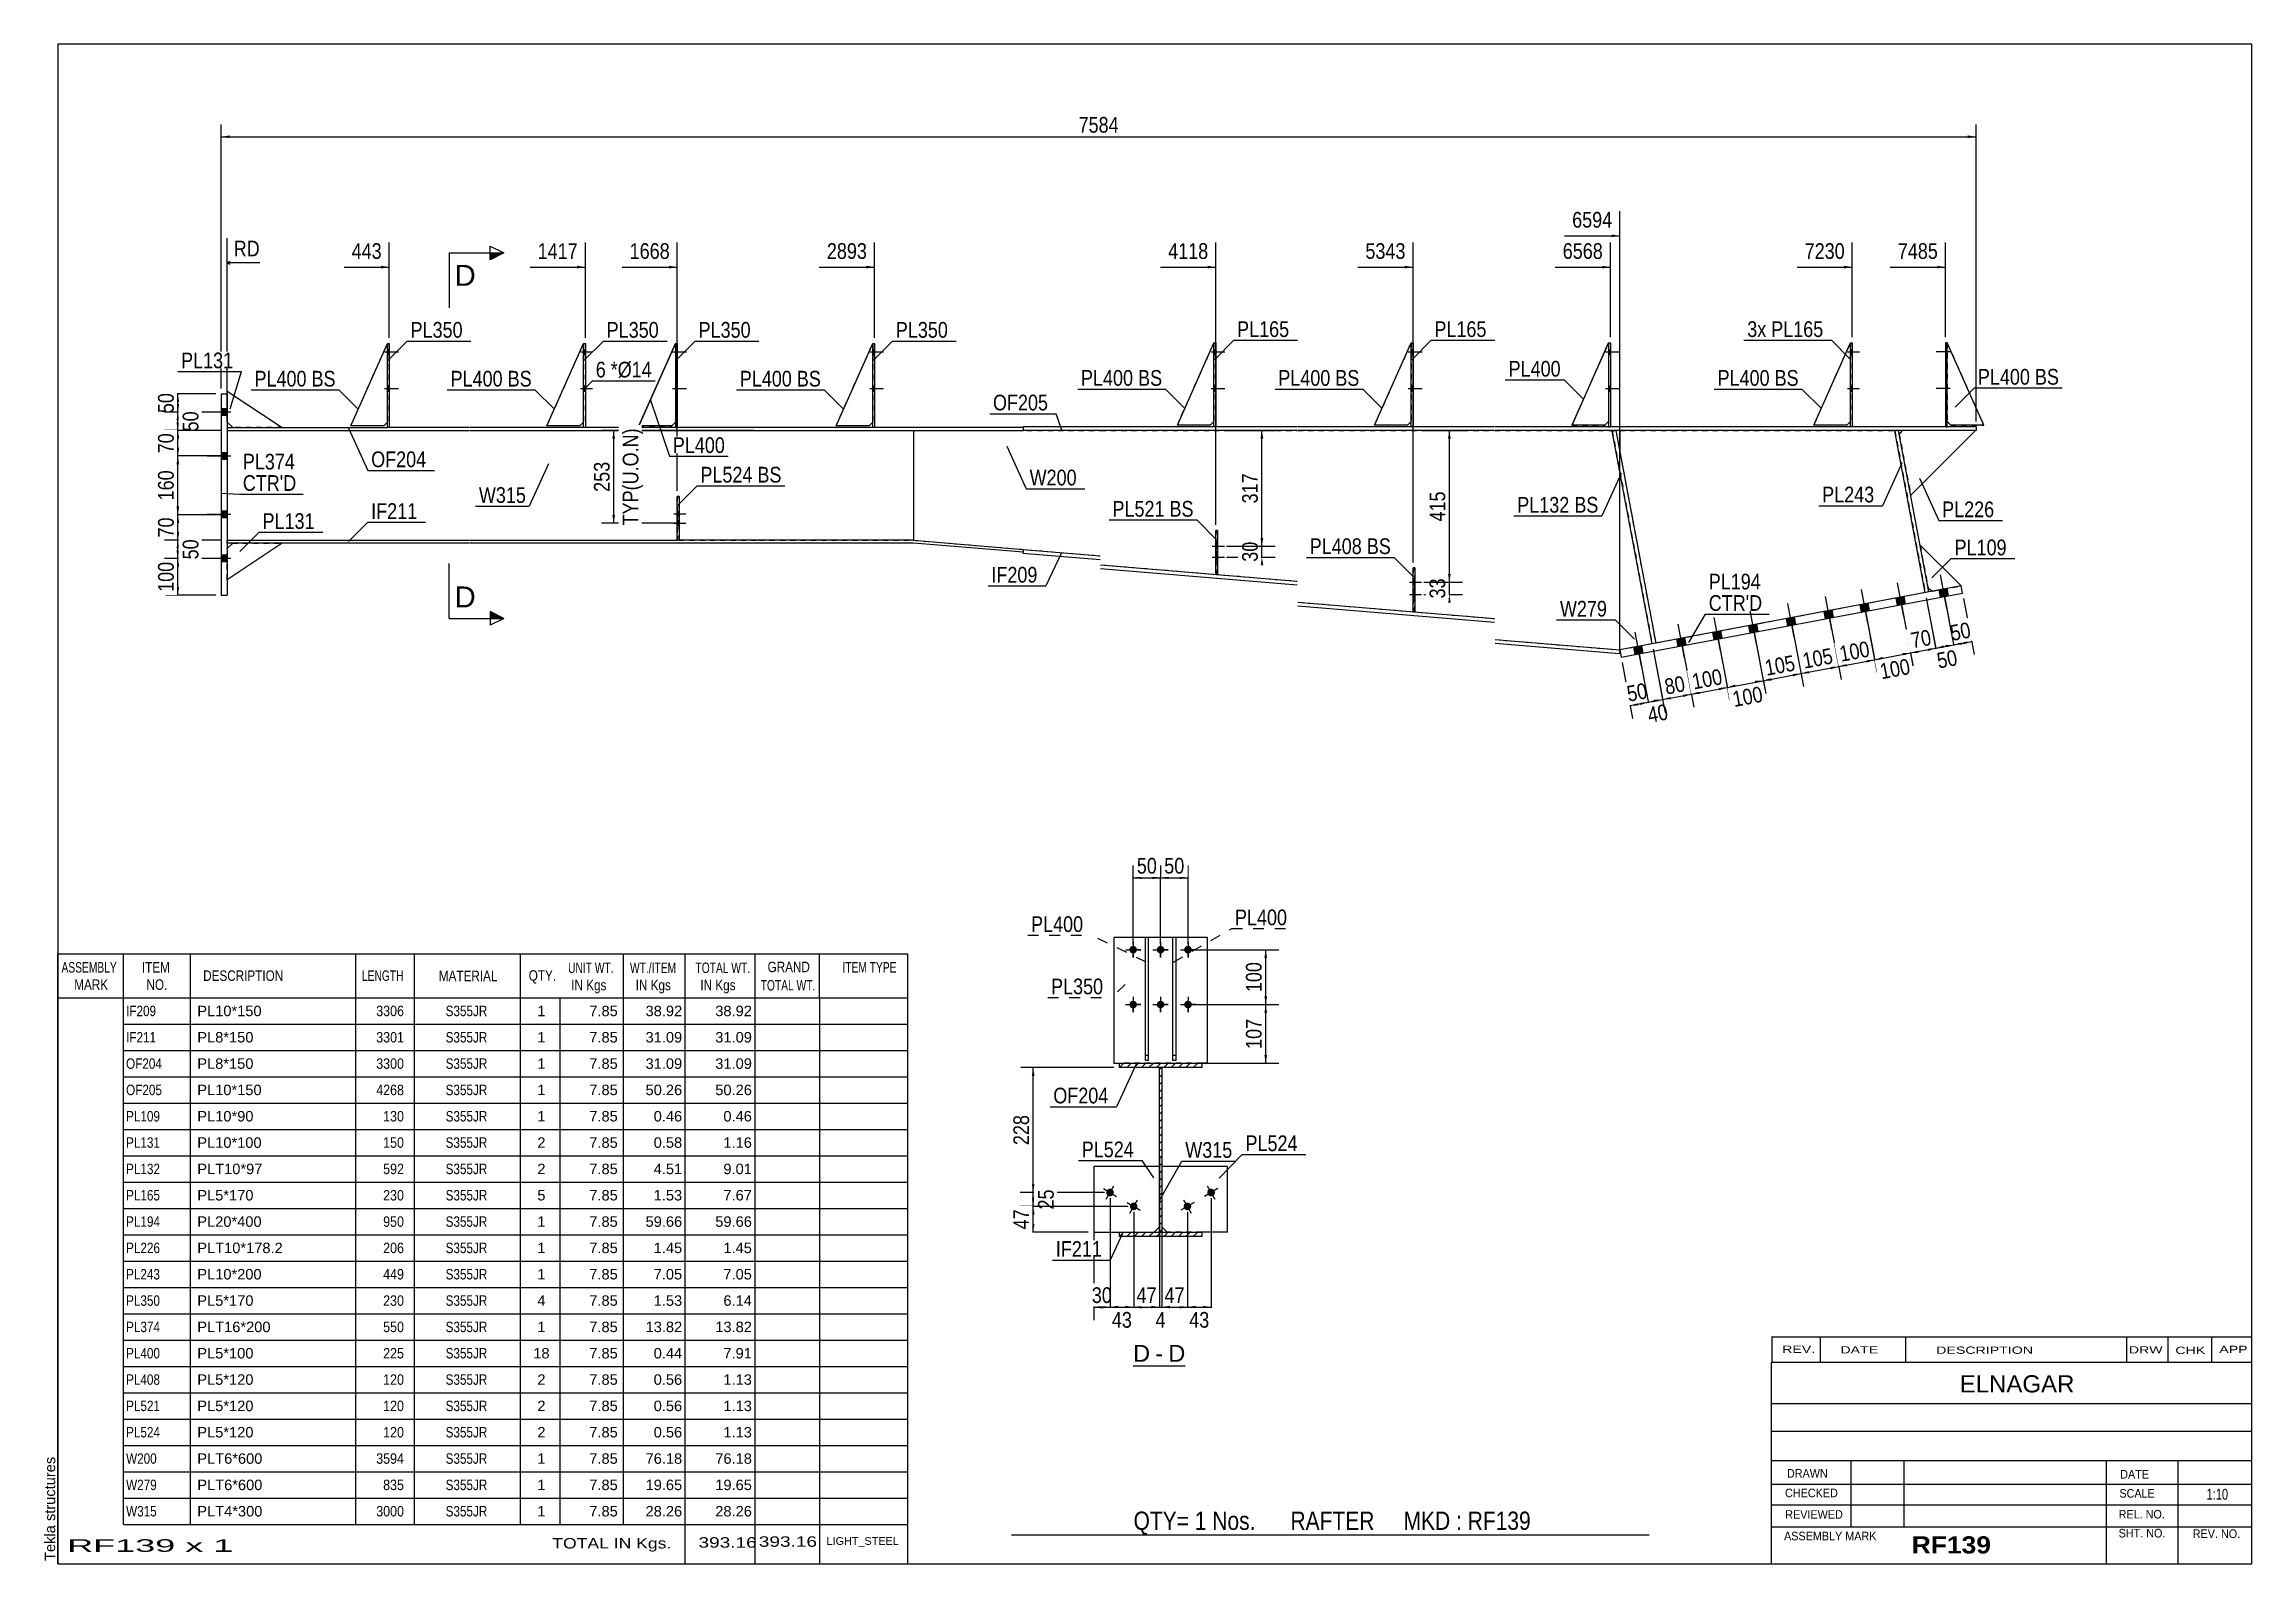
# Model space of a CAD drawing. Header units: millimetres. Extents: x -33 to 369, y -197 to 80.
import ezdxf

# ---------------------------------------------------------------- set-up
doc = ezdxf.new("R2010")
doc.units = ezdxf.units.MM
doc.linetypes.add('DXK_LINE_DOT1', pattern=[1.8814, 0.9407, -0.9407])
doc.linetypes.add('DXK_LINE_DOT2', pattern=[3.9198, 1.9599, -1.9599])
doc.styles.add('Arial', font='ARIAL.TTF', dxfattribs={"height": 0.2})
doc.styles.add('Arial Bold', font='ARIALBD.TTF', dxfattribs={"height": 0.2})
doc.styles.add('Arial Narrow', font='ARIALN.TTF', dxfattribs={"height": 0.2})

# ---------------------------------------------------------------- blocks, each defined once
blk = doc.blocks.new('Unknown-627306682-1201')
at = {"color": 5, "linetype": 'Continuous'}
for p, q in [((369.14, 80.43), (-30.86, 80.43)), ((-30.86, 80.43), (-30.86, -196.57)), ((369.14, -196.57), (369.14, 80.43)), ((-30.86, -196.57), (369.14, -196.57))]:
    blk.add_line(p, q, dxfattribs=at)
at = {"color": 174, "linetype": 'Continuous', "style": 'Arial'}
blk.add_text('Tekla structures', height=1.9102, rotation=90, dxfattribs=at).set_placement((-31.36, -196.07))
blk = doc.blocks.new('Unknown-627306682-12 - 1220')
at = {"color": 7, "linetype": 'Continuous'}
blk.add_line((165.18, -160.5), (174.68, -160.5), dxfattribs=at)
at = {"color": 0, "linetype": 'Continuous'}
blk.add_wipeout([(168.26, -159.75), (168.26, -156.55), (165.18, -156.55), (165.18, -159.75)], dxfattribs=at)
blk.add_wipeout([(170.64, -159.75), (170.64, -156.55), (169.22, -156.55), (169.22, -159.75)], dxfattribs=at)
at = {"color": 96, "linetype": 'Continuous', "style": 'Arial'}
blk.add_text('D', height=3.06, dxfattribs=at).set_placement((165.18, -159.75))
at = {"color": 0, "linetype": 'Continuous'}
blk.add_wipeout([(174.68, -159.75), (174.68, -156.55), (171.6, -156.55), (171.6, -159.75)], dxfattribs=at)
at = {"color": 96, "linetype": 'Continuous', "style": 'Arial'}
for s, p in [('D', (171.6, -159.75)), ('-', (169.22, -159.75))]:
    blk.add_text(s, height=3.06, dxfattribs=at).set_placement(p)
blk = doc.blocks.new('Bolt-627306682-2068 - 1579')
at = {"linetype": 'Continuous'}
for points in [[(82.06, -4.71), (82.06, -5.64), (82.39, -5.64), (82.39, -4.71)], [(82.06, -6.4), (82.06, -7.33), (82.39, -7.33), (82.39, -6.4)]]:
    blk.add_hatch(color=3, dxfattribs=at).paths.add_polyline_path(points)
at = {"color": 3, "linetype": 'Continuous'}
for p, q in [((81.42, -5.18), (83.62, -5.18)), ((81.42, -6.87), (83.62, -6.87)), ((82.06, -4.71), (82.39, -4.71)), ((82.06, -5.64), (82.39, -5.64)), ((82.06, -6.4), (82.39, -6.4)), ((82.06, -7.33), (82.39, -7.33))]:
    blk.add_line(p, q, dxfattribs=at)
blk = doc.blocks.new('Part-627306682-1953 - 1579')
at = {"color": 2, "linetype": 'Continuous'}
for p, q in [((209.21, 11), (215.88, 26)), ((215.21, 11), (209.21, 11)), ((215.88, 11.67), (215.21, 11))]:
    blk.add_line(p, q, dxfattribs=at)
blk = doc.blocks.new('Part-627306682-1889 - 1579')
at = {"color": 2, "linetype": 'Continuous'}
for p, q in [((251.84, 26), (245.18, 11)), ((245.18, 11), (245.19, 11))]:
    blk.add_line(p, q, dxfattribs=at)
at = {"color": 7, "linetype": 'DXK_LINE_DOT1'}
for p, q in [((251.84, 26), (251.84, 11.67)), ((245.19, 11), (251.18, 11)), ((251.84, 11.67), (251.18, 11))]:
    blk.add_line(p, q, dxfattribs=at)
blk = doc.blocks.new('Part-627306682-1690 - 1579')
at = {"color": 2, "linetype": 'Continuous'}
for p, q in [((125.14, 10), (125.14, -10)), ((253.9, 10), (253.9, 6.12)), ((253.9, -30), (253.9, 2.51))]:
    blk.add_line(p, q, dxfattribs=at)
at = {"color": 7, "linetype": 'DXK_LINE_DOT1'}
for p, q in [((125.14, 10), (159.14, 10)), ((159.24, 10), (195.11, 10)), ((195.21, 10), (231.08, 10)), ((231.18, 10), (253.9, 10)), ((253.9, -30), (253.9, 2.51)), ((125.14, -10), (159.14, -12.84)), ((159.24, -14.47), (195.11, -17.46)), ((195.21, -21.29), (231.08, -24.28)), ((231.18, -28.1), (253.9, -30))]:
    blk.add_line(p, q, dxfattribs=at)
blk = doc.blocks.new('Part-627306682-1602 - 1579')
at = {"color": 2, "linetype": 'Continuous'}
for p, q in [((252.52, 9.88), (253.18, 10)), ((259.8, -28.89), (252.52, 9.88)), ((253.18, 10), (260.46, -28.77))]:
    blk.add_line(p, q, dxfattribs=at)
at = {"color": 7, "linetype": 'DXK_LINE_DOT1'}
blk.add_line((260.46, -28.77), (259.8, -28.89), dxfattribs=at)
blk = doc.blocks.new('Part-627306682-1776 - 1579')
at = {"color": 2, "linetype": 'Continuous'}
for p, q in [((289.3, 11), (295.96, 26)), ((295.3, 11), (289.3, 11)), ((295.96, 11.67), (295.3, 11))]:
    blk.add_line(p, q, dxfattribs=at)
at = {"color": 7, "linetype": 'DXK_LINE_DOT1'}
blk.add_line((295.96, 26), (295.96, 11.67), dxfattribs=at)
blk = doc.blocks.new('Bolt-627306682-2110 - 1579')
at = {"linetype": 'Continuous'}
for points in [[(118.02, 23.87), (118.02, 24.8), (117.69, 24.8), (117.69, 23.87)], [(118.02, 23.87), (118.02, 24.8), (117.69, 24.8), (117.69, 23.87)], [(118.02, 23.87), (118.02, 24.8), (117.69, 24.8), (117.69, 23.87)], [(118.02, 17.2), (118.02, 18.13), (117.69, 18.13), (117.69, 17.2)], [(118.02, 17.2), (118.02, 18.13), (117.69, 18.13), (117.69, 17.2)], [(118.02, 17.2), (118.02, 18.13), (117.69, 18.13), (117.69, 17.2)]]:
    blk.add_hatch(color=3, dxfattribs=at).paths.add_polyline_path(points)
at = {"color": 3, "linetype": 'Continuous'}
for p, q in [((117.16, 24.33), (119.69, 24.33)), ((117.16, 24.33), (119.69, 24.33)), ((117.16, 24.33), (119.69, 24.33)), ((117.69, 24.8), (118.02, 24.8)), ((117.69, 24.8), (118.02, 24.8)), ((117.69, 24.8), (118.02, 24.8)), ((117.69, 23.87), (118.02, 23.87)), ((117.69, 23.87), (118.02, 23.87)), ((117.69, 23.87), (118.02, 23.87)), ((117.16, 17.67), (119.69, 17.67)), ((117.16, 17.67), (119.69, 17.67)), ((117.16, 17.67), (119.69, 17.67)), ((117.69, 18.13), (118.02, 18.13)), ((117.69, 18.13), (118.02, 18.13)), ((117.69, 18.13), (118.02, 18.13)), ((117.69, 17.2), (118.02, 17.2)), ((117.69, 17.2), (118.02, 17.2)), ((117.69, 17.2), (118.02, 17.2))]:
    blk.add_line(p, q, dxfattribs=at)
blk = doc.blocks.new('Part-627306682-1712 - 1579')
at = {"color": 2, "linetype": 'Continuous'}
for p, q in [((145.14, 10.67), (145.14, 10)), ((159.14, 10.67), (145.14, 10.67)), ((159.14, 10), (145.14, 10)), ((179.91, 10.67), (159.24, 10.67)), ((195.11, 10), (159.24, 10)), ((195.11, 10.67), (180.24, 10.67)), ((215.88, 10.67), (195.21, 10.67)), ((231.08, 10), (195.21, 10)), ((231.08, 10.67), (216.21, 10.67)), ((251.84, 10.67), (231.18, 10.67)), ((304.73, 10), (231.18, 10)), ((295.96, 10.67), (252.18, 10.67)), ((313.27, 10.67), (296.3, 10.67)), ((318.85, 10), (304.73, 10)), ((318.85, 10.67), (313.61, 10.67)), ((318.85, 10.67), (318.85, 10))]:
    blk.add_line(p, q, dxfattribs=at)
at = {"color": 7, "linetype": 'DXK_LINE_DOT1'}
for p, q in [((180.24, 10.67), (179.91, 10.67)), ((216.21, 10.67), (215.88, 10.67)), ((252.18, 10.67), (251.84, 10.67)), ((296.3, 10.67), (295.96, 10.67)), ((304.73, 10), (304.73, 10)), ((304.73, 10), (304.73, 10)), ((313.61, 10.67), (313.27, 10.67))]:
    blk.add_line(p, q, dxfattribs=at)
blk = doc.blocks.new('Bolt-627306682-2070 - 1579')
at = {"color": 3, "linetype": 'DXK_LINE_DOT2'}
for p, q in [((179.61, -11.1), (181.81, -11.1)), ((180.24, -10.64), (180.58, -10.64)), ((180.24, -11.57), (180.58, -11.57)), ((179.61, -13.08), (181.81, -13.08)), ((180.24, -12.62), (180.58, -12.62)), ((180.24, -13.55), (180.58, -13.55))]:
    blk.add_line(p, q, dxfattribs=at)
blk = doc.blocks.new('Part-627306682-1624 - 1579')
at = {"color": 2, "linetype": 'Continuous'}
for p, q in [((304.73, 10), (304.07, 9.88)), ((309.6, -19.54), (304.07, 9.88)), ((310.25, -19.42), (304.73, 10))]:
    blk.add_line(p, q, dxfattribs=at)
at = {"color": 7, "linetype": 'DXK_LINE_DOT1'}
blk.add_line((310.25, -19.42), (309.6, -19.54), dxfattribs=at)
blk = doc.blocks.new('Part-627306682-1646 - 1579')
at = {"color": 2, "linetype": 'Continuous'}
for p, q in [((145.14, -11.67), (145.09, -12.33)), ((145.14, -11.67), (159.14, -12.84)), ((145.09, -12.33), (159.14, -13.51)), ((159.24, -14.47), (195.11, -17.46)), ((159.24, -15.14), (195.11, -18.13)), ((195.21, -21.29), (231.08, -24.28)), ((195.21, -21.96), (231.08, -24.95)), ((231.18, -28.1), (253.9, -30)), ((231.18, -28.77), (253.85, -30.66)), ((253.9, -30), (253.85, -30.66))]:
    blk.add_line(p, q, dxfattribs=at)
blk = doc.blocks.new('Bolt-627306682-2058 - 1579')
at = {"linetype": 'Continuous'}
for points in [[(65.3, 23.87), (65.3, 24.8), (64.97, 24.8), (64.97, 23.87)], [(65.3, 23.87), (65.3, 24.8), (64.97, 24.8), (64.97, 23.87)], [(65.3, 23.87), (65.3, 24.8), (64.97, 24.8), (64.97, 23.87)], [(65.3, 17.2), (65.3, 18.13), (64.97, 18.13), (64.97, 17.2)], [(65.3, 17.2), (65.3, 18.13), (64.97, 18.13), (64.97, 17.2)], [(65.3, 17.2), (65.3, 18.13), (64.97, 18.13), (64.97, 17.2)]]:
    blk.add_hatch(color=3, dxfattribs=at).paths.add_polyline_path(points)
at = {"color": 3, "linetype": 'Continuous'}
for p, q in [((64.43, 24.33), (66.63, 24.33)), ((64.43, 24.33), (66.63, 24.33)), ((64.43, 24.33), (66.63, 24.33)), ((64.97, 24.8), (65.3, 24.8)), ((64.97, 24.8), (65.3, 24.8)), ((64.97, 24.8), (65.3, 24.8)), ((64.97, 23.87), (65.3, 23.87)), ((64.97, 23.87), (65.3, 23.87)), ((64.97, 23.87), (65.3, 23.87)), ((64.43, 17.67), (66.63, 17.67)), ((64.43, 17.67), (66.63, 17.67)), ((64.43, 17.67), (66.63, 17.67)), ((64.97, 18.13), (65.3, 18.13)), ((64.97, 18.13), (65.3, 18.13)), ((64.97, 18.13), (65.3, 18.13)), ((64.97, 17.2), (65.3, 17.2)), ((64.97, 17.2), (65.3, 17.2)), ((64.97, 17.2), (65.3, 17.2))]:
    blk.add_line(p, q, dxfattribs=at)
blk = doc.blocks.new('Part-627306682-1668 - 1579')
at = {"color": 2, "linetype": 'Continuous'}
for p, q in [((253.9, 6.12), (253.9, 10)), ((304.05, 10), (304.07, 9.88)), ((253.9, -30), (253.9, 2.51))]:
    blk.add_line(p, q, dxfattribs=at)
at = {"color": 7, "linetype": 'DXK_LINE_DOT1'}
for p, q in [((253.9, 10), (304.05, 10)), ((304.07, 9.88), (309.6, -19.54)), ((253.9, 2.51), (253.9, 6.12)), ((309.6, -19.54), (260.46, -28.77)), ((259.8, -28.89), (253.9, -30))]:
    blk.add_line(p, q, dxfattribs=at)
blk = doc.blocks.new('Part-627306682-1717 - 1579')
at = {"color": 2, "linetype": 'Continuous'}
for p, q in [((0, -10), (44.2, -10)), ((44.2, -10.53), (0, -10.53)), ((44.3, -10), (82.06, -10)), ((96.92, -10.53), (44.3, -10.53)), ((96.92, -10), (82.39, -10)), ((125.14, -10), (97.02, -10)), ((125.12, -10.53), (97.02, -10.53)), ((145.1, -12.2), (125.12, -10.53)), ((125.14, -10), (145.14, -11.67)), ((145.14, -11.67), (145.1, -12.2))]:
    blk.add_line(p, q, dxfattribs=at)
at = {"color": 7, "linetype": 'DXK_LINE_DOT1'}
for p, q in [((0, -10.53), (0, -10)), ((82.39, -10), (82.06, -10))]:
    blk.add_line(p, q, dxfattribs=at)
blk = doc.blocks.new('Part-627306682-1921 - 1579')
at = {"color": 7, "linetype": 'DXK_LINE_DOT1'}
for p, q in [((180.24, -8.22), (180.24, -16.22)), ((180.58, -8.22), (180.24, -8.22)), ((180.58, -16.22), (180.58, -8.22)), ((180.24, -15.55), (180.58, -15.55)), ((180.24, -16.22), (180.58, -16.22))]:
    blk.add_line(p, q, dxfattribs=at)
blk = doc.blocks.new('Part-627306682-1857 - 1579')
at = {"color": 2, "linetype": 'Continuous'}
for p, q in [((82.06, -10), (82.06, -2)), ((82.06, -2), (82.39, -2)), ((82.39, -2), (82.39, -10)), ((82.39, -10), (82.06, -10))]:
    blk.add_line(p, q, dxfattribs=at)
blk = doc.blocks.new('Part-627306682-1722 - 1579')
at = {"color": 2, "linetype": 'Continuous'}
for p, q in [((0, 10.53), (29.21, 10.53)), ((0, 10), (44.2, 10)), ((44.2, 10.53), (29.55, 10.53)), ((64.97, 10.53), (44.3, 10.53)), ((44.3, 10), (96.92, 10)), ((81.72, 10.53), (65.3, 10.53)), ((96.92, 10.53), (82.06, 10.53)), ((117.69, 10.53), (97.02, 10.53)), ((97.02, 10), (145.14, 10)), ((145.14, 10.53), (118.02, 10.53)), ((145.14, 10.53), (145.14, 10))]:
    blk.add_line(p, q, dxfattribs=at)
at = {"color": 7, "linetype": 'DXK_LINE_DOT1'}
for p, q in [((0, 10.53), (0, 10)), ((29.55, 10.53), (29.21, 10.53)), ((65.3, 10.53), (64.97, 10.53)), ((82.06, 10.53), (81.72, 10.53)), ((118.02, 10.53), (117.69, 10.53))]:
    blk.add_line(p, q, dxfattribs=at)
blk = doc.blocks.new('Part-627306682-1744 - 1579')
at = {"color": 7, "linetype": 'DXK_LINE_DOT1'}
for p, q in [((22.55, 10.87), (29.21, 25.87)), ((29.21, 25.87), (29.21, 11.53)), ((28.55, 10.87), (22.55, 10.87)), ((29.21, 11.53), (28.55, 10.87))]:
    blk.add_line(p, q, dxfattribs=at)
blk = doc.blocks.new('Bolt-627306682-2063 - 1579')
at = {"linetype": 'Continuous'}
for points in [[(180.24, 23.87), (180.24, 24.8), (179.91, 24.8), (179.91, 23.87)], [(180.24, 23.87), (180.24, 24.8), (179.91, 24.8), (179.91, 23.87)], [(180.24, 23.87), (180.24, 24.8), (179.91, 24.8), (179.91, 23.87)], [(180.24, 17.2), (180.24, 18.13), (179.91, 18.13), (179.91, 17.2)], [(180.24, 17.2), (180.24, 18.13), (179.91, 18.13), (179.91, 17.2)], [(180.24, 17.2), (180.24, 18.13), (179.91, 18.13), (179.91, 17.2)]]:
    blk.add_hatch(color=3, dxfattribs=at).paths.add_polyline_path(points)
at = {"color": 3, "linetype": 'Continuous'}
for p, q in [((179.38, 24.33), (181.91, 24.33)), ((179.38, 24.33), (181.91, 24.33)), ((179.38, 24.33), (181.91, 24.33)), ((179.91, 24.8), (180.24, 24.8)), ((179.91, 24.8), (180.24, 24.8)), ((179.91, 24.8), (180.24, 24.8)), ((179.91, 23.87), (180.24, 23.87)), ((179.91, 23.87), (180.24, 23.87)), ((179.91, 23.87), (180.24, 23.87)), ((179.38, 17.67), (181.91, 17.67)), ((179.38, 17.67), (181.91, 17.67)), ((179.38, 17.67), (181.91, 17.67)), ((179.91, 18.13), (180.24, 18.13)), ((179.91, 18.13), (180.24, 18.13)), ((179.91, 18.13), (180.24, 18.13)), ((179.91, 17.2), (180.24, 17.2)), ((179.91, 17.2), (180.24, 17.2)), ((179.91, 17.2), (180.24, 17.2))]:
    blk.add_line(p, q, dxfattribs=at)
blk = doc.blocks.new('Part-627306682-1749 - 1579')
at = {"color": 7, "linetype": 'DXK_LINE_DOT1'}
for p, q in [((209.21, 11), (215.88, 26)), ((215.88, 26), (215.88, 11.67)), ((215.21, 11), (209.21, 11)), ((215.88, 11.67), (215.21, 11))]:
    blk.add_line(p, q, dxfattribs=at)
blk = doc.blocks.new('Bolt-627306682-2057 - 1579')
at = {"linetype": 'Continuous'}
for points in [[(29.55, 23.87), (29.55, 24.8), (29.21, 24.8), (29.21, 23.87)], [(29.55, 23.87), (29.55, 24.8), (29.21, 24.8), (29.21, 23.87)], [(29.55, 23.87), (29.55, 24.8), (29.21, 24.8), (29.21, 23.87)], [(29.55, 17.2), (29.55, 18.13), (29.21, 18.13), (29.21, 17.2)], [(29.55, 17.2), (29.55, 18.13), (29.21, 18.13), (29.21, 17.2)], [(29.55, 17.2), (29.55, 18.13), (29.21, 18.13), (29.21, 17.2)]]:
    blk.add_hatch(color=3, dxfattribs=at).paths.add_polyline_path(points)
at = {"color": 3, "linetype": 'Continuous'}
for p, q in [((28.68, 24.33), (31.21, 24.33)), ((28.68, 24.33), (31.21, 24.33)), ((28.68, 24.33), (31.21, 24.33)), ((29.21, 24.8), (29.55, 24.8)), ((29.21, 24.8), (29.55, 24.8)), ((29.21, 24.8), (29.55, 24.8)), ((29.21, 23.87), (29.55, 23.87)), ((29.21, 23.87), (29.55, 23.87)), ((29.21, 23.87), (29.55, 23.87)), ((28.68, 17.67), (31.21, 17.67)), ((28.68, 17.67), (31.21, 17.67)), ((28.68, 17.67), (31.21, 17.67)), ((29.21, 18.13), (29.55, 18.13)), ((29.21, 18.13), (29.55, 18.13)), ((29.21, 18.13), (29.55, 18.13)), ((29.21, 17.2), (29.55, 17.2)), ((29.21, 17.2), (29.55, 17.2)), ((29.21, 17.2), (29.55, 17.2))]:
    blk.add_line(p, q, dxfattribs=at)
blk = doc.blocks.new('Part-627306682-1771 - 1579')
at = {"color": 7, "linetype": 'DXK_LINE_DOT1'}
for p, q in [((216.21, -15.03), (216.21, -23.03)), ((216.54, -15.03), (216.21, -15.03)), ((216.54, -23.03), (216.54, -15.03)), ((216.21, -22.37), (216.54, -22.37)), ((216.21, -23.03), (216.54, -23.03))]:
    blk.add_line(p, q, dxfattribs=at)
blk = doc.blocks.new('Bolt-627306682-2071 - 1579')
at = {"linetype": 'Continuous'}
for points in [[(180.24, -10.64), (180.24, -11.57), (180.58, -11.57), (180.58, -10.64)], [(180.24, -12.62), (180.24, -13.55), (180.58, -13.55), (180.58, -12.62)]]:
    blk.add_hatch(color=3, dxfattribs=at).paths.add_polyline_path(points)
at = {"color": 3, "linetype": 'Continuous'}
for p, q in [((179.61, -11.1), (181.81, -11.1)), ((180.24, -10.64), (180.58, -10.64)), ((180.24, -11.57), (180.58, -11.57)), ((179.61, -13.08), (181.81, -13.08)), ((180.24, -12.62), (180.58, -12.62)), ((180.24, -13.55), (180.58, -13.55))]:
    blk.add_line(p, q, dxfattribs=at)
blk = doc.blocks.new('Part-627306682-1990 - 1579')
at = {"color": 7, "linetype": 'DXK_LINE_DOT1'}
for p, q in [((253.18, 10), (252.52, 9.88)), ((252.52, 9.88), (259.8, -28.89)), ((253.18, 10), (260.46, -28.77))]:
    blk.add_line(p, q, dxfattribs=at)
blk = doc.blocks.new('Part-627306682-1798 - 1579')
at = {"color": 2, "linetype": 'Continuous'}
for p, q in [((111.02, 10.87), (117.69, 25.87)), ((117.02, 10.87), (111.02, 10.87)), ((117.69, 11.53), (117.02, 10.87))]:
    blk.add_line(p, q, dxfattribs=at)
at = {"color": 7, "linetype": 'DXK_LINE_DOT1'}
blk.add_line((117.69, 25.87), (117.69, 11.53), dxfattribs=at)
blk = doc.blocks.new('Part-627306682-1803 - 1579')
at = {"color": 7, "linetype": 'DXK_LINE_DOT1'}
for p, q in [((111.02, 10.87), (117.69, 25.87)), ((117.02, 10.87), (111.02, 10.87)), ((117.69, 11.53), (117.02, 10.87))]:
    blk.add_line(p, q, dxfattribs=at)
blk = doc.blocks.new('Part-627306682-1808 - 1579')
at = {"color": 2, "linetype": 'Continuous'}
for p, q in [((81.72, 25.87), (81.72, 10.53)), ((81.72, 25.87), (82.06, 25.87)), ((82.06, 25.87), (82.06, 10.53)), ((81.72, 10.53), (82.06, 10.53))]:
    blk.add_line(p, q, dxfattribs=at)
blk = doc.blocks.new('Part-627306682-1813 - 1579')
at = {"color": 2, "linetype": 'Continuous'}
for p, q in [((81.72, 25.87), (75.06, 10.87)), ((75.06, 10.87), (75.07, 10.87))]:
    blk.add_line(p, q, dxfattribs=at)
at = {"color": 7, "linetype": 'DXK_LINE_DOT1'}
for p, q in [((81.72, 25.87), (81.72, 11.53)), ((75.07, 10.87), (81.06, 10.87)), ((81.72, 11.53), (81.06, 10.87))]:
    blk.add_line(p, q, dxfattribs=at)
blk = doc.blocks.new('Part-627306682-1963 - 1579')
at = {"color": 2, "linetype": 'Continuous'}
for p, q in [((75.07, 10.87), (81.72, 25.84)), ((81.07, 10.87), (75.07, 10.87)), ((81.72, 11.52), (81.07, 10.87))]:
    blk.add_line(p, q, dxfattribs=at)
at = {"color": 7, "linetype": 'DXK_LINE_DOT1'}
for p, q in [((81.73, 25.87), (81.72, 25.84)), ((81.73, 25.87), (81.73, 11.53)), ((81.73, 11.53), (81.72, 11.52))]:
    blk.add_line(p, q, dxfattribs=at)
blk = doc.blocks.new('Part-627306682-1899 - 1579')
at = {"color": 7, "linetype": 'DXK_LINE_DOT1'}
for p, q in [((58.3, 10.87), (64.97, 25.87)), ((64.97, 25.87), (64.97, 11.53)), ((64.3, 10.87), (58.3, 10.87)), ((64.97, 11.53), (64.3, 10.87))]:
    blk.add_line(p, q, dxfattribs=at)
blk = doc.blocks.new('Part-627306682-1835 - 1579')
at = {"color": 7, "linetype": 'DXK_LINE_DOT1'}
for p, q in [((82.06, -2), (82.06, -10)), ((82.39, -2), (82.06, -2)), ((82.39, -10), (82.39, -2)), ((82.06, -9.33), (82.39, -9.33))]:
    blk.add_line(p, q, dxfattribs=at)
blk = doc.blocks.new('Part-627306682-1943 - 1579')
at = {"color": 2, "linetype": 'Continuous'}
for p, q in [((180.24, -16.22), (180.24, -8.22)), ((180.24, -8.22), (180.58, -8.22)), ((180.58, -8.22), (180.58, -16.22)), ((180.58, -16.22), (180.24, -16.22))]:
    blk.add_line(p, q, dxfattribs=at)
blk = doc.blocks.new('Part-627306682-1879 - 1579')
at = {"color": 2, "linetype": 'Continuous'}
for p, q in [((216.21, -23.03), (216.21, -15.03)), ((216.21, -15.03), (216.54, -15.03)), ((216.54, -15.03), (216.54, -23.03)), ((216.54, -23.03), (216.21, -23.03))]:
    blk.add_line(p, q, dxfattribs=at)
blk = doc.blocks.new('Part-627306682-2012 - 1579')
at = {"color": 2, "linetype": 'Continuous'}
for p, q in [((305.39, 10), (304.85, 9.34)), ((306.94, -1.79), (318.73, 10))]:
    blk.add_line(p, q, dxfattribs=at)
at = {"color": 7, "linetype": 'DXK_LINE_DOT1'}
for p, q in [((304.85, 9.34), (306.94, -1.79)), ((318.73, 10), (305.39, 10))]:
    blk.add_line(p, q, dxfattribs=at)
blk = doc.blocks.new('Part-627306682-1948 - 1579')
at = {"color": 2, "linetype": 'Continuous'}
for p, q in [((22.55, 10.87), (29.21, 25.87)), ((28.55, 10.87), (22.55, 10.87)), ((29.21, 11.53), (28.55, 10.87))]:
    blk.add_line(p, q, dxfattribs=at)
blk = doc.blocks.new('Part-627306682-1884 - 1579')
at = {"color": 7, "linetype": 'DXK_LINE_DOT1'}
for p, q in [((313.61, 26), (313.61, 11.67)), ((320.27, 11), (313.61, 26)), ((313.61, 11.67), (314.27, 11)), ((314.27, 11), (320.27, 11))]:
    blk.add_line(p, q, dxfattribs=at)
blk = doc.blocks.new('Part-627306682-1894 - 1579')
at = {"color": 7, "linetype": 'DXK_LINE_DOT1'}
for p, q in [((173.24, 11), (179.91, 26)), ((179.91, 26), (179.91, 11.67)), ((179.24, 11), (173.24, 11)), ((179.91, 11.67), (179.24, 11))]:
    blk.add_line(p, q, dxfattribs=at)
blk = doc.blocks.new('Part-627306682-1968 - 1579')
at = {"color": 2, "linetype": 'Continuous'}
for p, q in [((320.27, 11), (313.61, 26)), ((314.27, 11), (313.61, 11.67)), ((320.27, 11), (314.27, 11))]:
    blk.add_line(p, q, dxfattribs=at)
blk = doc.blocks.new('Part-627306682-2034 - 1579')
at = {"color": 2, "linetype": 'Continuous'}
for p, q in [((316.15, -18.31), (253.9, -30)), ((254.15, -31.31), (316.4, -19.62)), ((316.4, -19.62), (316.15, -18.31)), ((253.9, -30), (254.15, -31.31))]:
    blk.add_line(p, q, dxfattribs=at)
blk = doc.blocks.new('Part-627306682-2120 - 1579')
at = {"color": 2, "linetype": 'Continuous'}
for p, q in [((58.3, 10.87), (64.97, 25.87)), ((64.3, 10.87), (58.3, 10.87)), ((64.97, 11.53), (64.3, 10.87))]:
    blk.add_line(p, q, dxfattribs=at)
blk = doc.blocks.new('Part-627306682-2056 - 1579')
at = {"color": 2, "linetype": 'Continuous'}
for p, q in [((316.15, -18.31), (308.65, -10.9)), ((310.13, -18.76), (310.91, -19.29))]:
    blk.add_line(p, q, dxfattribs=at)
at = {"color": 7, "linetype": 'DXK_LINE_DOT1'}
for p, q in [((308.65, -10.9), (310.13, -18.76)), ((310.91, -19.29), (316.15, -18.31))]:
    blk.add_line(p, q, dxfattribs=at)
blk = doc.blocks.new('Bolt-627306682-2059 - 1579')
at = {"linetype": 'Continuous'}
for points in [[(216.21, 23.87), (216.21, 24.8), (215.88, 24.8), (215.88, 23.87)], [(216.21, 23.87), (216.21, 24.8), (215.88, 24.8), (215.88, 23.87)], [(216.21, 23.87), (216.21, 24.8), (215.88, 24.8), (215.88, 23.87)], [(216.21, 17.2), (216.21, 18.13), (215.88, 18.13), (215.88, 17.2)], [(216.21, 17.2), (216.21, 18.13), (215.88, 18.13), (215.88, 17.2)], [(216.21, 17.2), (216.21, 18.13), (215.88, 18.13), (215.88, 17.2)]]:
    blk.add_hatch(color=3, dxfattribs=at).paths.add_polyline_path(points)
at = {"color": 3, "linetype": 'Continuous'}
for p, q in [((215.34, 24.33), (217.88, 24.33)), ((215.34, 24.33), (217.88, 24.33)), ((215.34, 24.33), (217.88, 24.33)), ((215.88, 24.8), (216.21, 24.8)), ((215.88, 24.8), (216.21, 24.8)), ((215.88, 24.8), (216.21, 24.8)), ((215.88, 23.87), (216.21, 23.87)), ((215.88, 23.87), (216.21, 23.87)), ((215.88, 23.87), (216.21, 23.87)), ((215.34, 17.67), (217.88, 17.67)), ((215.34, 17.67), (217.88, 17.67)), ((215.34, 17.67), (217.88, 17.67)), ((215.88, 18.13), (216.21, 18.13)), ((215.88, 18.13), (216.21, 18.13)), ((215.88, 18.13), (216.21, 18.13)), ((215.88, 17.2), (216.21, 17.2)), ((215.88, 17.2), (216.21, 17.2)), ((215.88, 17.2), (216.21, 17.2))]:
    blk.add_line(p, q, dxfattribs=at)
blk = doc.blocks.new('Bolt-627306682-2060 - 1579')
at = {"linetype": 'Continuous'}
for points in [[(296.3, 23.87), (296.3, 24.8), (295.96, 24.8), (295.96, 23.87)], [(296.3, 23.87), (296.3, 24.8), (295.96, 24.8), (295.96, 23.87)], [(296.3, 23.87), (296.3, 24.8), (295.96, 24.8), (295.96, 23.87)], [(296.3, 17.2), (296.3, 18.13), (295.96, 18.13), (295.96, 17.2)], [(296.3, 17.2), (296.3, 18.13), (295.96, 18.13), (295.96, 17.2)], [(296.3, 17.2), (296.3, 18.13), (295.96, 18.13), (295.96, 17.2)]]:
    blk.add_hatch(color=3, dxfattribs=at).paths.add_polyline_path(points)
at = {"color": 3, "linetype": 'Continuous'}
for p, q in [((295.43, 24.33), (297.63, 24.33)), ((295.43, 24.33), (297.63, 24.33)), ((295.43, 24.33), (297.63, 24.33)), ((295.96, 24.8), (296.3, 24.8)), ((295.96, 24.8), (296.3, 24.8)), ((295.96, 24.8), (296.3, 24.8)), ((295.96, 23.87), (296.3, 23.87)), ((295.96, 23.87), (296.3, 23.87)), ((295.96, 23.87), (296.3, 23.87)), ((295.43, 17.67), (297.63, 17.67)), ((295.43, 17.67), (297.63, 17.67)), ((295.43, 17.67), (297.63, 17.67)), ((295.96, 18.13), (296.3, 18.13)), ((295.96, 18.13), (296.3, 18.13)), ((295.96, 18.13), (296.3, 18.13)), ((295.96, 17.2), (296.3, 17.2)), ((295.96, 17.2), (296.3, 17.2)), ((295.96, 17.2), (296.3, 17.2))]:
    blk.add_line(p, q, dxfattribs=at)
blk = doc.blocks.new('Part-627306682-2125 - 1579')
at = {"color": 2, "linetype": 'Continuous'}
for p, q in [((173.24, 11), (179.91, 26)), ((179.24, 11), (173.24, 11)), ((179.91, 11.67), (179.24, 11))]:
    blk.add_line(p, q, dxfattribs=at)
blk = doc.blocks.new('Bolt-627306682-2061 - 1579')
at = {"linetype": 'Continuous'}
for points in [[(252.18, 23.87), (252.18, 24.8), (251.84, 24.8), (251.84, 23.87)], [(252.18, 23.87), (252.18, 24.8), (251.84, 24.8), (251.84, 23.87)], [(252.18, 23.87), (252.18, 24.8), (251.84, 24.8), (251.84, 23.87)], [(252.18, 17.2), (252.18, 18.13), (251.84, 18.13), (251.84, 17.2)], [(252.18, 17.2), (252.18, 18.13), (251.84, 18.13), (251.84, 17.2)], [(252.18, 17.2), (252.18, 18.13), (251.84, 18.13), (251.84, 17.2)]]:
    blk.add_hatch(color=3, dxfattribs=at).paths.add_polyline_path(points)
at = {"color": 3, "linetype": 'Continuous'}
for p, q in [((251.31, 24.33), (253.84, 24.33)), ((251.31, 24.33), (253.84, 24.33)), ((251.31, 24.33), (253.84, 24.33)), ((251.84, 24.8), (252.18, 24.8)), ((251.84, 24.8), (252.18, 24.8)), ((251.84, 24.8), (252.18, 24.8)), ((251.84, 23.87), (252.18, 23.87)), ((251.84, 23.87), (252.18, 23.87)), ((251.84, 23.87), (252.18, 23.87)), ((251.31, 17.67), (253.84, 17.67)), ((251.31, 17.67), (253.84, 17.67)), ((251.31, 17.67), (253.84, 17.67)), ((251.84, 18.13), (252.18, 18.13)), ((251.84, 18.13), (252.18, 18.13)), ((251.84, 18.13), (252.18, 18.13)), ((251.84, 17.2), (252.18, 17.2)), ((251.84, 17.2), (252.18, 17.2)), ((251.84, 17.2), (252.18, 17.2))]:
    blk.add_line(p, q, dxfattribs=at)
blk = doc.blocks.new('Bolt-627306682-2062 - 1579')
at = {"linetype": 'Continuous'}
for points in [[(313.61, 23.87), (313.61, 24.8), (313.28, 24.8), (313.28, 23.87)], [(313.61, 23.87), (313.61, 24.8), (313.28, 24.8), (313.28, 23.87)], [(313.61, 23.87), (313.61, 24.8), (313.28, 24.8), (313.28, 23.87)], [(313.61, 17.2), (313.61, 18.13), (313.28, 18.13), (313.28, 17.2)], [(313.61, 17.2), (313.61, 18.13), (313.28, 18.13), (313.28, 17.2)], [(313.61, 17.2), (313.61, 18.13), (313.28, 18.13), (313.28, 17.2)]]:
    blk.add_hatch(color=3, dxfattribs=at).paths.add_polyline_path(points)
at = {"color": 3, "linetype": 'Continuous'}
for p, q in [((314.14, 24.33), (311.61, 24.33)), ((314.14, 24.33), (311.61, 24.33)), ((314.14, 24.33), (311.61, 24.33)), ((313.61, 24.8), (313.28, 24.8)), ((313.61, 24.8), (313.28, 24.8)), ((313.61, 24.8), (313.28, 24.8)), ((313.61, 23.87), (313.28, 23.87)), ((313.61, 23.87), (313.28, 23.87)), ((313.61, 23.87), (313.28, 23.87)), ((314.14, 17.67), (311.61, 17.67)), ((314.14, 17.67), (311.61, 17.67)), ((314.14, 17.67), (311.61, 17.67)), ((313.61, 18.13), (313.28, 18.13)), ((313.61, 18.13), (313.28, 18.13)), ((313.61, 18.13), (313.28, 18.13)), ((313.61, 17.2), (313.28, 17.2)), ((313.61, 17.2), (313.28, 17.2)), ((313.61, 17.2), (313.28, 17.2))]:
    blk.add_line(p, q, dxfattribs=at)
blk = doc.blocks.new('Bolt-627306682-2064 - 1579')
at = {"linetype": 'Continuous'}
for points in [[(-1.07, 13.93), (-1.07, 12.73), (0, 12.73), (0, 13.93)], [(-1.07, 13.93), (-1.07, 12.73), (0, 12.73), (0, 13.93)], [(-1.07, 5.93), (-1.07, 4.73), (0, 4.73), (0, 5.93)], [(-1.07, 5.93), (-1.07, 4.73), (0, 4.73), (0, 5.93)], [(-1.07, -4.73), (-1.07, -5.93), (0, -5.93), (0, -4.73)], [(-1.07, -4.73), (-1.07, -5.93), (0, -5.93), (0, -4.73)], [(-1.07, -12.73), (-1.07, -13.93), (0, -13.93), (0, -12.73)], [(-1.07, -12.73), (-1.07, -13.93), (0, -13.93), (0, -12.73)]]:
    blk.add_hatch(color=3, dxfattribs=at).paths.add_polyline_path(points)
at = {"color": 3, "linetype": 'Continuous'}
for p, q in [((0.67, 13.33), (-3.67, 13.33)), ((0.67, 13.33), (-3.67, 13.33)), ((0, 13.93), (-1.07, 13.93)), ((0, 13.93), (-1.07, 13.93)), ((0, 12.73), (-1.07, 12.73)), ((0, 12.73), (-1.07, 12.73)), ((0.67, 5.33), (-3.67, 5.33)), ((0.67, 5.33), (-3.67, 5.33)), ((0, 5.93), (-1.07, 5.93)), ((0, 5.93), (-1.07, 5.93)), ((0, 4.73), (-1.07, 4.73)), ((0, 4.73), (-1.07, 4.73)), ((0.67, -5.33), (-3.67, -5.33)), ((0.67, -5.33), (-3.67, -5.33)), ((0, -4.73), (-1.07, -4.73)), ((0, -4.73), (-1.07, -4.73)), ((0, -5.93), (-1.07, -5.93)), ((0, -5.93), (-1.07, -5.93)), ((0.67, -13.33), (-3.67, -13.33)), ((0.67, -13.33), (-3.67, -13.33)), ((0, -12.73), (-1.07, -12.73)), ((0, -12.73), (-1.07, -12.73)), ((0, -13.93), (-1.07, -13.93)), ((0, -13.93), (-1.07, -13.93))]:
    blk.add_line(p, q, dxfattribs=at)
blk = doc.blocks.new('Bolt-627306682-2065 - 1579')
at = {"color": 3, "linetype": 'DXK_LINE_DOT2'}
for p, q in [((215.58, -17.67), (217.78, -17.67)), ((215.58, -19.9), (217.78, -19.9)), ((216.21, -17.2), (216.54, -17.2)), ((216.21, -18.13), (216.54, -18.13)), ((216.21, -19.43), (216.54, -19.43)), ((216.21, -20.37), (216.54, -20.37))]:
    blk.add_line(p, q, dxfattribs=at)
blk = doc.blocks.new('Part-627306682-2130 - 1579')
at = {"color": 2, "linetype": 'Continuous'}
for p, q in [((245.19, 11), (251.84, 25.98)), ((251.19, 11), (245.19, 11)), ((251.84, 11.66), (251.19, 11))]:
    blk.add_line(p, q, dxfattribs=at)
at = {"color": 7, "linetype": 'DXK_LINE_DOT1'}
for p, q in [((251.85, 26), (251.84, 25.98)), ((251.85, 26), (251.85, 11.67)), ((251.85, 11.67), (251.84, 11.66))]:
    blk.add_line(p, q, dxfattribs=at)
blk = doc.blocks.new('Bolt-627306682-2066 - 1579')
at = {"linetype": 'Continuous'}
for points in [[(82.06, 23.87), (82.06, 24.8), (81.72, 24.8), (81.72, 23.87)], [(82.06, 23.87), (82.06, 24.8), (81.72, 24.8), (81.72, 23.87)], [(82.06, 23.87), (82.06, 24.8), (81.72, 24.8), (81.72, 23.87)], [(82.06, 17.2), (82.06, 18.13), (81.72, 18.13), (81.72, 17.2)], [(82.06, 17.2), (82.06, 18.13), (81.72, 18.13), (81.72, 17.2)], [(82.06, 17.2), (82.06, 18.13), (81.72, 18.13), (81.72, 17.2)]]:
    blk.add_hatch(color=3, dxfattribs=at).paths.add_polyline_path(points)
at = {"color": 3, "linetype": 'Continuous'}
for p, q in [((81.19, 24.33), (83.72, 24.33)), ((81.19, 24.33), (83.72, 24.33)), ((81.19, 24.33), (83.72, 24.33)), ((81.72, 24.8), (82.06, 24.8)), ((81.72, 24.8), (82.06, 24.8)), ((81.72, 24.8), (82.06, 24.8)), ((81.72, 23.87), (82.06, 23.87)), ((81.72, 23.87), (82.06, 23.87)), ((81.72, 23.87), (82.06, 23.87)), ((81.19, 17.67), (83.72, 17.67)), ((81.19, 17.67), (83.72, 17.67)), ((81.19, 17.67), (83.72, 17.67)), ((81.72, 18.13), (82.06, 18.13)), ((81.72, 18.13), (82.06, 18.13)), ((81.72, 18.13), (82.06, 18.13)), ((81.72, 17.2), (82.06, 17.2)), ((81.72, 17.2), (82.06, 17.2)), ((81.72, 17.2), (82.06, 17.2))]:
    blk.add_line(p, q, dxfattribs=at)
blk = doc.blocks.new('Bolt-627306682-2067 - 1579')
at = {"color": 3, "linetype": 'DXK_LINE_DOT2'}
for p, q in [((81.42, -5.18), (83.62, -5.18)), ((81.42, -6.87), (83.62, -6.87)), ((82.06, -4.71), (82.39, -4.71)), ((82.06, -5.64), (82.39, -5.64)), ((82.06, -6.4), (82.39, -6.4)), ((82.06, -7.33), (82.39, -7.33))]:
    blk.add_line(p, q, dxfattribs=at)
blk = doc.blocks.new('Bolt-627306682-2069 - 1579')
at = {"linetype": 'Continuous'}
for points in [[(216.21, -17.2), (216.21, -18.13), (216.54, -18.13), (216.54, -17.2)], [(216.21, -19.43), (216.21, -20.37), (216.54, -20.37), (216.54, -19.43)]]:
    blk.add_hatch(color=3, dxfattribs=at).paths.add_polyline_path(points)
at = {"color": 3, "linetype": 'Continuous'}
for p, q in [((215.58, -17.67), (217.78, -17.67)), ((215.58, -19.9), (217.78, -19.9)), ((216.21, -17.2), (216.54, -17.2)), ((216.21, -18.13), (216.54, -18.13)), ((216.21, -19.43), (216.54, -19.43)), ((216.21, -20.37), (216.54, -20.37))]:
    blk.add_line(p, q, dxfattribs=at)
blk = doc.blocks.new('Bolt-627306682-2109 - 1579')
at = {"linetype": 'Continuous'}
for points in [[(313.59, -18.79), (312.15, -19.06), (312.4, -20.37), (313.84, -20.1)], [(313.59, -18.79), (312.15, -19.06), (312.4, -20.37), (313.84, -20.1)], [(285.75, -24.02), (284.31, -24.29), (284.55, -25.6), (285.99, -25.33)], [(285.75, -24.02), (284.31, -24.29), (284.55, -25.6), (285.99, -25.33)], [(292.63, -22.73), (291.19, -23), (291.43, -24.31), (292.87, -24.04)], [(292.63, -22.73), (291.19, -23), (291.43, -24.31), (292.87, -24.04)], [(299.18, -21.5), (297.74, -21.77), (297.98, -23.08), (299.43, -22.81)], [(299.18, -21.5), (297.74, -21.77), (297.98, -23.08), (299.43, -22.81)], [(305.73, -20.27), (304.29, -20.54), (304.54, -21.85), (305.98, -21.58)], [(305.73, -20.27), (304.29, -20.54), (304.54, -21.85), (305.98, -21.58)], [(265.76, -27.77), (264.32, -28.04), (264.57, -29.35), (266.01, -29.08)], [(265.76, -27.77), (264.32, -28.04), (264.57, -29.35), (266.01, -29.08)], [(272.32, -26.54), (270.87, -26.81), (271.12, -28.12), (272.56, -27.85)], [(272.32, -26.54), (270.87, -26.81), (271.12, -28.12), (272.56, -27.85)], [(278.87, -25.31), (277.43, -25.58), (277.67, -26.89), (279.11, -26.62)], [(278.87, -25.31), (277.43, -25.58), (277.67, -26.89), (279.11, -26.62)], [(257.9, -29.25), (256.46, -29.52), (256.71, -30.83), (258.15, -30.56)], [(257.9, -29.25), (256.46, -29.52), (256.71, -30.83), (258.15, -30.56)]]:
    blk.add_hatch(color=3, dxfattribs=at).paths.add_polyline_path(points)
at = {"color": 3, "linetype": 'Continuous'}
for p, q in [((299.12, -25.13), (297.97, -19.01)), ((299.12, -25.13), (297.97, -19.01)), ((305.67, -23.9), (304.52, -17.78)), ((305.67, -23.9), (304.52, -17.78)), ((312.4, -20.37), (312.15, -19.06)), ((312.4, -20.37), (312.15, -19.06)), ((313.53, -22.42), (312.38, -16.3)), ((313.53, -22.42), (312.38, -16.3)), ((313.84, -20.1), (313.59, -18.79)), ((313.84, -20.1), (313.59, -18.79)), ((272.25, -30.18), (271.1, -24.06)), ((272.25, -30.18), (271.1, -24.06)), ((278.8, -28.95), (277.65, -22.83)), ((278.8, -28.95), (277.65, -22.83)), ((285.68, -27.65), (284.53, -21.53)), ((285.68, -27.65), (284.53, -21.53)), ((285.99, -25.33), (285.75, -24.02)), ((285.99, -25.33), (285.75, -24.02)), ((291.43, -24.31), (291.19, -23)), ((291.43, -24.31), (291.19, -23)), ((292.56, -26.36), (291.41, -20.24)), ((292.56, -26.36), (291.41, -20.24)), ((292.87, -24.04), (292.63, -22.73)), ((292.87, -24.04), (292.63, -22.73)), ((297.98, -23.08), (297.74, -21.77)), ((297.98, -23.08), (297.74, -21.77)), ((299.43, -22.81), (299.18, -21.5)), ((299.43, -22.81), (299.18, -21.5)), ((304.54, -21.85), (304.29, -20.54)), ((304.54, -21.85), (304.29, -20.54)), ((305.98, -21.58), (305.73, -20.27)), ((305.98, -21.58), (305.73, -20.27)), ((257.84, -32.88), (256.69, -26.76)), ((257.84, -32.88), (256.69, -26.76)), ((264.57, -29.35), (264.32, -28.04)), ((264.57, -29.35), (264.32, -28.04)), ((265.7, -31.41), (264.55, -25.29)), ((265.7, -31.41), (264.55, -25.29)), ((266.01, -29.08), (265.76, -27.77)), ((266.01, -29.08), (265.76, -27.77)), ((271.12, -28.12), (270.87, -26.81)), ((271.12, -28.12), (270.87, -26.81)), ((272.56, -27.85), (272.32, -26.54)), ((272.56, -27.85), (272.32, -26.54)), ((277.67, -26.89), (277.43, -25.58)), ((277.67, -26.89), (277.43, -25.58)), ((279.11, -26.62), (278.87, -25.31)), ((279.11, -26.62), (278.87, -25.31)), ((284.55, -25.6), (284.31, -24.29)), ((284.55, -25.6), (284.31, -24.29)), ((256.71, -30.83), (256.46, -29.52)), ((256.71, -30.83), (256.46, -29.52)), ((258.15, -30.56), (257.9, -29.25)), ((258.15, -30.56), (257.9, -29.25))]:
    blk.add_line(p, q, dxfattribs=at)
blk = doc.blocks.new('Part-627306682-2115 - 1579')
at = {"color": 7, "linetype": 'DXK_LINE_DOT1'}
for p, q in [((0, 10), (0, -10)), ((0, 10), (44.2, 10)), ((44.3, 10), (96.92, 10)), ((97.02, 10), (125.14, 10)), ((125.14, 10), (125.14, -10)), ((0, -10), (44.2, -10)), ((44.3, -10), (82.06, -10)), ((82.39, -10), (96.92, -10)), ((97.02, -10), (125.14, -10))]:
    blk.add_line(p, q, dxfattribs=at)
blk = doc.blocks.new('Part-627306682-2152 - 1579')
at = {"color": 2, "linetype": 'Continuous'}
for p, q in [((10, -10.53), (0, -17.2)), ((0, -11.53), (1, -10.53))]:
    blk.add_line(p, q, dxfattribs=at)
at = {"color": 7, "linetype": 'DXK_LINE_DOT1'}
for p, q in [((0, -17.2), (0, -11.53)), ((1, -10.53), (10, -10.53))]:
    blk.add_line(p, q, dxfattribs=at)
blk = doc.blocks.new('Part-627306682-2157 - 1579')
at = {"color": 2, "linetype": 'Continuous'}
for p, q in [((0, 16.67), (0, 17.2)), ((0, 17.2), (10, 10.53)), ((0, 11.53), (1, 10.53))]:
    blk.add_line(p, q, dxfattribs=at)
at = {"color": 7, "linetype": 'DXK_LINE_DOT1'}
for p, q in [((0, 16.67), (0, 11.53)), ((10, 10.53), (1, 10.53))]:
    blk.add_line(p, q, dxfattribs=at)
blk = doc.blocks.new('Part-627306682-2179 - 1579')
at = {"color": 2, "linetype": 'Continuous'}
for p, q in [((-1.07, 16.67), (0, 16.67)), ((-1.07, 16.67), (-1.07, -20)), ((0, 16.67), (0, -20)), ((-1.07, -20), (0, -20))]:
    blk.add_line(p, q, dxfattribs=at)
blk = doc.blocks.new('Part-627306682-2201 - 1579')
at = {"color": 2, "linetype": 'Continuous'}
for p, q in [((179.91, 10.67), (179.91, 26)), ((179.91, 26), (180.24, 26)), ((180.24, 26), (180.24, 10.67)), ((180.24, 10.67), (179.91, 10.67))]:
    blk.add_line(p, q, dxfattribs=at)
blk = doc.blocks.new('Part-627306682-2206 - 1579')
at = {"color": 2, "linetype": 'Continuous'}
for p, q in [((313.28, 26), (313.27, 10.67)), ((313.61, 26), (313.28, 26)), ((313.61, 10.67), (313.61, 26)), ((313.27, 10.67), (313.61, 10.67))]:
    blk.add_line(p, q, dxfattribs=at)
blk = doc.blocks.new('Part-627306682-2211 - 1579')
at = {"color": 2, "linetype": 'Continuous'}
for p, q in [((251.84, 26), (251.84, 10.67)), ((251.84, 26), (252.18, 26)), ((252.18, 26), (252.18, 10.67)), ((251.84, 10.67), (252.18, 10.67))]:
    blk.add_line(p, q, dxfattribs=at)
blk = doc.blocks.new('Part-627306682-2216 - 1579')
at = {"color": 2, "linetype": 'Continuous'}
for p, q in [((295.96, 10.67), (295.96, 26)), ((295.96, 26), (296.3, 26)), ((296.3, 26), (296.3, 10.67)), ((296.3, 10.67), (295.96, 10.67))]:
    blk.add_line(p, q, dxfattribs=at)
blk = doc.blocks.new('Part-627306682-2221 - 1579')
at = {"color": 2, "linetype": 'Continuous'}
for p, q in [((215.88, 10.67), (215.88, 26)), ((215.88, 26), (216.21, 26)), ((216.21, 26), (216.21, 10.67)), ((216.21, 10.67), (215.88, 10.67))]:
    blk.add_line(p, q, dxfattribs=at)
blk = doc.blocks.new('Part-627306682-2226 - 1579')
at = {"color": 2, "linetype": 'Continuous'}
for p, q in [((64.97, 10.53), (64.97, 25.87)), ((64.97, 25.87), (65.3, 25.87)), ((65.3, 25.87), (65.3, 10.53)), ((65.3, 10.53), (64.97, 10.53))]:
    blk.add_line(p, q, dxfattribs=at)
blk = doc.blocks.new('Part-627306682-2231 - 1579')
at = {"color": 2, "linetype": 'Continuous'}
for p, q in [((29.21, 10.53), (29.21, 25.87)), ((29.21, 25.87), (29.55, 25.87)), ((29.55, 25.87), (29.55, 10.53)), ((29.55, 10.53), (29.21, 10.53))]:
    blk.add_line(p, q, dxfattribs=at)
blk = doc.blocks.new('Part-627306682-2236 - 1579')
at = {"color": 2, "linetype": 'Continuous'}
for p, q in [((117.69, 10.53), (117.69, 25.87)), ((117.69, 25.87), (118.02, 25.87)), ((118.02, 25.87), (118.02, 10.53)), ((118.02, 10.53), (117.69, 10.53))]:
    blk.add_line(p, q, dxfattribs=at)
blk = doc.blocks.new('Part-627306682-4647 - 1579')
at = {"color": 7, "linetype": 'DXK_LINE_DOT1'}
for p, q in [((289.3, 11), (295.96, 26)), ((295.3, 11), (289.3, 11)), ((295.96, 11.67), (295.3, 11)), ((295.96, 11.67), (295.96, 11.67))]:
    blk.add_line(p, q, dxfattribs=at)
blk = doc.blocks.new('Part-627306682-1240 - 1220')
at = {"color": 2, "linetype": 'Continuous'}
for p, q in [((161.68, -82.34), (161.68, -105.34)), ((161.68, -82.34), (178.68, -82.34)), ((178.68, -82.34), (178.68, -105.34)), ((161.68, -105.34), (162.68, -105.34)), ((178.68, -105.34), (177.68, -105.34))]:
    blk.add_line(p, q, dxfattribs=at)
at = {"color": 7, "linetype": 'DXK_LINE_DOT1'}
blk.add_line((177.68, -105.34), (162.68, -105.34), dxfattribs=at)
blk = doc.blocks.new('Part-627306682-1280 - 1220')
at = {"linetype": 'Continuous'}
h = blk.add_hatch(dxfattribs=at)
h.set_pattern_fill('', scale=0.3, style=0, pattern_type=0)
h.set_pattern_definition([(45, (162.6751, -136.9391), (-0.67352, 0.67352), [])])
h.paths.add_polyline_path([(162.68, -136.14), (162.68, -136.94), (177.68, -136.94), (177.68, -136.14)])
at = {"color": 2, "linetype": 'Continuous'}
for p, q in [((162.68, -136.94), (162.68, -136.14)), ((162.68, -136.14), (177.68, -136.14)), ((177.68, -136.14), (177.68, -136.94)), ((177.68, -136.94), (162.68, -136.94))]:
    blk.add_line(p, q, dxfattribs=at)
blk = doc.blocks.new('Part-627306682-1302 - 1220')
at = {"linetype": 'Continuous'}
h = blk.add_hatch(dxfattribs=at)
h.set_pattern_fill('', scale=0.3, style=0, pattern_type=0)
h.set_pattern_definition([(45, (162.6751, -106.1391), (-0.67352, 0.67352), [])])
h.paths.add_polyline_path([(162.68, -105.34), (162.68, -106.14), (177.68, -106.14), (177.68, -105.34)])
at = {"color": 2, "linetype": 'Continuous'}
for p, q in [((162.68, -106.14), (162.68, -105.34)), ((162.68, -105.34), (177.68, -105.34)), ((177.68, -106.14), (162.68, -106.14)), ((177.68, -105.34), (177.68, -106.14))]:
    blk.add_line(p, q, dxfattribs=at)
blk = doc.blocks.new('Bolt-627306682-1306 - 1220')
at = {"linetype": 'Continuous'}
for points in [[(179.74, -129.51, -1), (179.03, -128.3, -1)], [(175.43, -132.04, -1), (174.72, -130.84, -1)]]:
    blk.add_hatch(color=3, dxfattribs=at).paths.add_polyline_path(points)
at = {"color": 3, "linetype": 'Continuous'}
for p, q in [((180.59, -128.2), (178.18, -129.61)), ((178.68, -127.7), (180.1, -130.11)), ((176.28, -130.73), (173.87, -132.15)), ((174.37, -130.23), (175.78, -132.65))]:
    blk.add_line(p, q, dxfattribs=at)
blk = doc.blocks.new('Bolt-627306682-1307 - 1220')
at = {"linetype": 'Continuous'}
for points in [[(161.32, -128.3, -1), (160.61, -129.51, -1)], [(165.63, -130.84, -1), (164.92, -132.04, -1)]]:
    blk.add_hatch(color=3, dxfattribs=at).paths.add_polyline_path(points)
at = {"color": 3, "linetype": 'Continuous'}
for p, q in [((159.76, -128.2), (162.17, -129.61)), ((160.26, -130.11), (161.67, -127.7)), ((164.07, -130.73), (166.48, -132.15)), ((164.57, -132.65), (165.98, -130.23))]:
    blk.add_line(p, q, dxfattribs=at)
blk = doc.blocks.new('Bolt-627306682-1308 - 1220')
at = {"color": 3, "linetype": 'Continuous'}
for p, q in [((165.18, -83.24), (165.18, -84.17)), ((170.18, -83.24), (170.18, -84.17)), ((175.18, -83.24), (175.18, -84.17)), ((163.78, -84.64), (164.71, -84.64)), ((165.18, -86.04), (165.18, -85.11)), ((166.58, -84.64), (165.64, -84.64)), ((168.78, -84.64), (169.71, -84.64)), ((170.18, -86.04), (170.18, -85.11)), ((171.58, -84.64), (170.64, -84.64)), ((173.78, -84.64), (174.71, -84.64)), ((175.18, -86.04), (175.18, -85.11)), ((176.58, -84.64), (175.64, -84.64)), ((163.78, -94.64), (164.71, -94.64)), ((165.18, -93.24), (165.18, -94.17)), ((165.18, -96.04), (165.18, -95.11)), ((166.58, -94.64), (165.64, -94.64)), ((168.78, -94.64), (169.71, -94.64)), ((170.18, -93.24), (170.18, -94.17)), ((170.18, -96.04), (170.18, -95.11)), ((171.58, -94.64), (170.64, -94.64)), ((173.78, -94.64), (174.71, -94.64)), ((175.18, -93.24), (175.18, -94.17)), ((175.18, -96.04), (175.18, -95.11)), ((176.58, -94.64), (175.64, -94.64))]:
    blk.add_line(p, q, dxfattribs=at)
blk = doc.blocks.new('Bolt-627306682-1316 - 1220')
at = {"linetype": 'Continuous'}
for points in [[(165.88, -84.64, -1), (164.48, -84.64, -1)], [(170.88, -84.64, -1), (169.48, -84.64, -1)], [(175.88, -84.64, -1), (174.48, -84.64, -1)], [(165.88, -94.64, -1), (164.48, -94.64, -1)], [(170.88, -94.64, -1), (169.48, -94.64, -1)], [(175.88, -94.64, -1), (174.48, -94.64, -1)]]:
    blk.add_hatch(color=3, dxfattribs=at).paths.add_polyline_path(points)
at = {"color": 3, "linetype": 'Continuous'}
for p, q in [((165.18, -83.24), (165.18, -86.04)), ((170.18, -83.24), (170.18, -86.04)), ((175.18, -83.24), (175.18, -86.04)), ((163.78, -84.64), (166.58, -84.64)), ((168.78, -84.64), (171.58, -84.64)), ((173.78, -84.64), (176.58, -84.64)), ((163.78, -94.64), (166.58, -94.64)), ((165.18, -93.24), (165.18, -96.04)), ((168.78, -94.64), (171.58, -94.64)), ((170.18, -93.24), (170.18, -96.04)), ((173.78, -94.64), (176.58, -94.64)), ((175.18, -93.24), (175.18, -96.04))]:
    blk.add_line(p, q, dxfattribs=at)
blk = doc.blocks.new('Part-627306682-1335 - 1220')
at = {"linetype": 'Continuous'}
h = blk.add_hatch(dxfattribs=at)
h.set_pattern_fill('', scale=0.3, style=0, pattern_type=0)
h.set_pattern_definition([(45, (169.9751, -136.1391), (-0.67352, 0.67352), [])])
h.paths.add_polyline_path([(169.98, -106.14), (169.98, -136.14), (170.38, -136.14), (170.38, -106.14)])
at = {"color": 2, "linetype": 'Continuous'}
for p, q in [((169.98, -136.14), (169.98, -106.14)), ((169.98, -106.14), (170.38, -106.14)), ((170.38, -106.14), (170.38, -136.14)), ((170.38, -136.14), (169.98, -136.14))]:
    blk.add_line(p, q, dxfattribs=at)
blk = doc.blocks.new('Part-627306682-1336 - 1220')
at = {"color": 2, "linetype": 'Continuous'}
for p, q in [((172.43, -104.84), (172.43, -82.34)), ((172.43, -82.34), (172.93, -82.34)), ((172.93, -82.34), (172.93, -104.84)), ((172.93, -104.84), (172.43, -104.84))]:
    blk.add_line(p, q, dxfattribs=at)
at = {"color": 7, "linetype": 'DXK_LINE_DOT1'}
blk.add_line((172.43, -103.84), (172.93, -103.84), dxfattribs=at)
blk = doc.blocks.new('Part-627306682-1425 - 1220')
at = {"color": 7, "linetype": 'DXK_LINE_DOT1'}
for p, q in [((161.68, -82.34), (161.68, -105.34)), ((161.68, -82.34), (167.43, -82.34)), ((167.93, -82.34), (172.43, -82.34)), ((172.93, -82.34), (178.68, -82.34)), ((178.68, -82.34), (178.68, -105.34)), ((161.68, -105.34), (162.68, -105.34)), ((177.68, -105.34), (178.68, -105.34))]:
    blk.add_line(p, q, dxfattribs=at)
blk = doc.blocks.new('Part-627306682-1361 - 1220')
at = {"color": 7, "linetype": 'DXK_LINE_DOT1'}
for p, q in [((172.43, -104.84), (172.43, -82.34)), ((172.43, -82.34), (172.93, -82.34)), ((172.93, -82.34), (172.93, -104.84)), ((172.93, -104.84), (172.43, -104.84))]:
    blk.add_line(p, q, dxfattribs=at)
blk = doc.blocks.new('Part-627306682-1367 - 1220')
at = {"color": 2, "linetype": 'Continuous'}
for p, q in [((167.43, -104.84), (167.43, -82.34)), ((167.43, -82.34), (167.93, -82.34)), ((167.93, -82.34), (167.93, -104.84)), ((167.93, -104.84), (167.43, -104.84))]:
    blk.add_line(p, q, dxfattribs=at)
at = {"color": 7, "linetype": 'DXK_LINE_DOT1'}
blk.add_line((167.43, -103.84), (167.93, -103.84), dxfattribs=at)
blk = doc.blocks.new('Part-627306682-1393 - 1220')
at = {"color": 2, "linetype": 'Continuous'}
for p, q in [((182.38, -124.14), (170.38, -124.14)), ((182.38, -136.14), (182.38, -124.14)), ((171.38, -136.14), (170.38, -135.14)), ((182.38, -136.14), (177.68, -136.14))]:
    blk.add_line(p, q, dxfattribs=at)
at = {"color": 7, "linetype": 'DXK_LINE_DOT1'}
for p, q in [((170.38, -124.14), (170.38, -135.14)), ((177.68, -136.14), (171.38, -136.14))]:
    blk.add_line(p, q, dxfattribs=at)
blk = doc.blocks.new('Part-627306682-1398 - 1220')
at = {"color": 2, "linetype": 'Continuous'}
for p, q in [((169.98, -124.14), (157.98, -124.14)), ((157.98, -124.14), (157.98, -136.14)), ((157.98, -136.14), (162.68, -136.14)), ((168.98, -136.14), (169.98, -135.14))]:
    blk.add_line(p, q, dxfattribs=at)
at = {"color": 7, "linetype": 'DXK_LINE_DOT1'}
for p, q in [((169.98, -135.14), (169.98, -124.14)), ((162.68, -136.14), (168.98, -136.14))]:
    blk.add_line(p, q, dxfattribs=at)
blk = doc.blocks.new('Part-627306682-1403 - 1220')
at = {"color": 7, "linetype": 'DXK_LINE_DOT1'}
for p, q in [((167.43, -104.84), (167.43, -82.34)), ((167.43, -82.34), (167.93, -82.34)), ((167.93, -82.34), (167.93, -104.84)), ((167.93, -104.84), (167.43, -104.84))]:
    blk.add_line(p, q, dxfattribs=at)
blk = doc.blocks.new('StraightDimension-627306682-3399 - 1579')
at = {"linetype": 'Continuous'}
for points in [[(188.9, -9.6), (188.65, -11.1), (188.4, -9.6)], [(188.4, -14.58), (188.65, -13.08), (188.9, -14.58)]]:
    blk.add_hatch(color=7, dxfattribs=at).paths.add_polyline_path(points)
at = {"color": 7, "linetype": 'Continuous'}
for p, q in [((182.19, -11.1), (191.05, -11.1)), ((188.65, -13.08), (188.65, -11.1)), ((182.19, -13.08), (191.05, -13.08))]:
    blk.add_line(p, q, dxfattribs=at)
at = {"color": 0}
blk.add_wipeout([(188.5, -9.67), (184.3, -9.67), (184.3, -14.52), (188.5, -14.52)], dxfattribs=at)
at = {"color": 3, "style": 'Arial Narrow'}
blk.add_text('30', height=2.863, rotation=90.0002, dxfattribs=at).set_placement((187.9, -13.92))
blk = doc.blocks.new('StraightDimension-627306682-5309 - 1579')
at = {"linetype": 'Continuous'}
blk.add_hatch(color=7, dxfattribs=at).paths.add_polyline_path([(250.69, 40.04), (252.19, 39.79), (250.69, 39.54)])
at = {"color": 7, "linetype": 'Continuous'}
for p, q in [((252.19, 27), (252.19, 44.29)), ((242.12, 39.79), (252.19, 39.79))]:
    blk.add_line(p, q, dxfattribs=at)
at = {"color": 0}
blk.add_wipeout([(251.41, 40.69), (251.41, 44.89), (242.9, 44.89), (242.9, 40.69)], dxfattribs=at)
at = {"color": 3, "style": 'Arial Narrow'}
blk.add_text('6568', height=2.863, dxfattribs=at).set_placement((243.5, 41.29))
blk = doc.blocks.new('StraightDimension-627306682-5279 - 1579')
at = {"linetype": 'Continuous'}
for points in [[(0.43, 63.3), (-1.07, 63.55), (0.43, 63.8)], [(317.35, 63.8), (318.85, 63.55), (317.35, 63.3)]]:
    blk.add_hatch(color=7, dxfattribs=at).paths.add_polyline_path(points)
at = {"color": 7, "linetype": 'Continuous'}
for p, q in [((-1.07, 17.67), (-1.07, 65.8)), ((318.85, 11.67), (318.85, 65.8)), ((-1.07, 63.55), (318.85, 63.55))]:
    blk.add_line(p, q, dxfattribs=at)
at = {"color": 0}
blk.add_wipeout([(163.15, 63.7), (163.15, 67.9), (154.63, 67.9), (154.63, 63.7)], dxfattribs=at)
at = {"color": 3, "style": 'Arial Narrow'}
blk.add_text('7584', height=2.863, dxfattribs=at).set_placement((155.23, 64.3))
blk = doc.blocks.new('StraightDimension-627306682-5311 - 1579')
at = {"linetype": 'Continuous'}
blk.add_hatch(color=7, dxfattribs=at).paths.add_polyline_path([(178.74, 40.04), (180.24, 39.79), (178.74, 39.54)])
at = {"color": 7, "linetype": 'Continuous'}
for p, q in [((180.24, -7.22), (180.24, 44.29)), ((170.18, 39.79), (180.24, 39.79))]:
    blk.add_line(p, q, dxfattribs=at)
at = {"color": 0}
blk.add_wipeout([(179.47, 40.69), (179.47, 44.89), (170.96, 44.89), (170.96, 40.69)], dxfattribs=at)
at = {"color": 3, "style": 'Arial Narrow'}
blk.add_text('4118', height=2.863, dxfattribs=at).set_placement((171.56, 41.29))
blk = doc.blocks.new('StraightDimension-627306682-2426 - 1579')
at = {"linetype": 'Continuous'}
for points in [[(316.3, -29.05), (314.78, -29.08), (316.21, -28.56)], [(316.54, -28.49), (318.06, -28.46), (316.63, -28.99)]]:
    blk.add_hatch(color=7, dxfattribs=at).paths.add_polyline_path(points)
at = {"color": 7, "linetype": 'Continuous'}
for p, q in [((313.06, -19.91), (315.22, -31.44)), ((316.58, -20.6), (318.5, -30.82)), ((314.78, -29.08), (318.06, -28.46))]:
    blk.add_line(p, q, dxfattribs=at)
at = {"color": 0}
blk.add_wipeout([(318.78, -28.18), (318, -24.05), (313.23, -24.94), (314, -29.07)], dxfattribs=at)
at = {"color": 3, "style": 'Arial Narrow'}
blk.add_text('50', height=2.863, rotation=10.6341, dxfattribs=at).set_placement((314.48, -28.37))
blk = doc.blocks.new('StraightDimension-627306682-5307 - 1579')
at = {"linetype": 'Continuous'}
blk.add_hatch(color=7, dxfattribs=at).paths.add_polyline_path([(294.8, 40.04), (296.3, 39.79), (294.8, 39.54)])
at = {"color": 7, "linetype": 'Continuous'}
for p, q in [((296.3, 27), (296.3, 44.29)), ((286.24, 39.79), (296.3, 39.79))]:
    blk.add_line(p, q, dxfattribs=at)
at = {"color": 0}
blk.add_wipeout([(295.52, 40.69), (295.52, 44.89), (287.01, 44.89), (287.01, 40.69)], dxfattribs=at)
at = {"color": 3, "style": 'Arial Narrow'}
blk.add_text('7230', height=2.863, dxfattribs=at).set_placement((287.61, 41.29))
blk = doc.blocks.new('StraightDimension-627306682-5313 - 1579')
at = {"linetype": 'Continuous'}
blk.add_hatch(color=7, dxfattribs=at).paths.add_polyline_path([(80.57, 40.04), (82.07, 39.79), (80.57, 39.54)])
at = {"color": 7, "linetype": 'Continuous'}
for p, q in [((82.07, -1), (82.07, 44.29)), ((72.01, 39.79), (82.07, 39.79))]:
    blk.add_line(p, q, dxfattribs=at)
at = {"color": 0}
blk.add_wipeout([(81.29, 40.69), (81.29, 44.89), (72.78, 44.89), (72.78, 40.69)], dxfattribs=at)
at = {"color": 3, "style": 'Arial Narrow'}
blk.add_text('1668', height=2.863, dxfattribs=at).set_placement((73.38, 41.29))
blk = doc.blocks.new('StraightDimension-627306682-2332 - 1579')
at = {"linetype": 'Continuous'}
for points in [[(257.33, -40.12), (255.81, -40.15), (257.24, -39.63)], [(257.57, -39.57), (259.09, -39.54), (257.66, -40.06)]]:
    blk.add_hatch(color=7, dxfattribs=at).paths.add_polyline_path(points)
at = {"color": 7, "linetype": 'Continuous'}
for p, q in [((257.36, -30.37), (259.53, -41.9)), ((254.33, -32.29), (256.25, -42.51)), ((255.81, -40.15), (259.09, -39.54))]:
    blk.add_line(p, q, dxfattribs=at)
at = {"color": 0}
blk.add_wipeout([(259.81, -39.25), (259.03, -35.12), (254.26, -36.02), (255.03, -40.15)], dxfattribs=at)
at = {"color": 3, "style": 'Arial Narrow'}
blk.add_text('50', height=2.863, rotation=10.6341, dxfattribs=at).set_placement((255.51, -39.45))
blk = doc.blocks.new('StraightDimension-627306682-2345 - 1579')
at = {"linetype": 'Continuous'}
for points in [[(260.61, -39.51), (259.09, -39.54), (260.51, -39.02)], [(260.19, -39.08), (261.71, -39.05), (260.28, -39.57)]]:
    blk.add_hatch(color=7, dxfattribs=at).paths.add_polyline_path(points)
at = {"color": 7, "linetype": 'Continuous'}
for p, q in [((257.36, -30.37), (259.5, -41.75)), ((259.99, -29.88), (262.12, -41.26)), ((259.09, -39.54), (261.71, -39.05))]:
    blk.add_line(p, q, dxfattribs=at)
at = {"color": 0}
blk.add_wipeout([(263.59, -43.12), (262.81, -38.99), (258.04, -39.89), (258.81, -44.02)], dxfattribs=at)
at = {"color": 3, "style": 'Arial Narrow'}
blk.add_text('40', height=2.863, rotation=10.6341, dxfattribs=at).set_placement((259.29, -43.31))
blk = doc.blocks.new('StraightDimension-627306682-4531 - 1579')
at = {"linetype": 'Continuous'}
for points in [[(-9.25, -14.83), (-9, -13.33), (-8.75, -14.83)], [(-8.75, -18.5), (-9, -20), (-9.25, -18.5)]]:
    blk.add_hatch(color=7, dxfattribs=at).paths.add_polyline_path(points)
at = {"color": 7, "linetype": 'Continuous'}
for p, q in [((-2.07, -13.33), (-11.25, -13.33)), ((-9, -20), (-9, -13.33)), ((-2.07, -20), (-11.25, -20))]:
    blk.add_line(p, q, dxfattribs=at)
at = {"color": 0}
blk.add_wipeout([(-9.15, -13.32), (-13.35, -13.32), (-13.35, -20.01), (-9.15, -20.01)], dxfattribs=at)
at = {"color": 3, "style": 'Arial Narrow'}
blk.add_text('100', height=2.863, rotation=90.0002, dxfattribs=at).set_placement((-9.75, -19.41))
blk = doc.blocks.new('StraightDimension-627306682-3375 - 1579')
at = {"linetype": 'Continuous'}
for points in [[(223.08, -16.17), (222.83, -17.67), (222.58, -16.17)], [(222.58, -21.4), (222.83, -19.9), (223.08, -21.4)]]:
    blk.add_hatch(color=7, dxfattribs=at).paths.add_polyline_path(points)
at = {"color": 7, "linetype": 'Continuous'}
for p, q in [((218.16, -17.67), (225.23, -17.67)), ((218.16, -19.9), (225.23, -19.9)), ((222.83, -19.9), (222.83, -17.67))]:
    blk.add_line(p, q, dxfattribs=at)
at = {"color": 0}
blk.add_wipeout([(222.68, -16.36), (218.48, -16.36), (218.48, -21.21), (222.68, -21.21)], dxfattribs=at)
at = {"color": 3, "style": 'Arial Narrow'}
blk.add_text('33', height=2.863, rotation=90.0002, dxfattribs=at).set_placement((222.08, -20.61))
blk = doc.blocks.new('StraightDimension-627306682-2363 - 1579')
at = {"linetype": 'Continuous'}
for points in [[(263.23, -39.01), (261.71, -39.05), (263.14, -38.52)], [(265.43, -38.09), (266.95, -38.06), (265.52, -38.58)]]:
    blk.add_hatch(color=7, dxfattribs=at).paths.add_polyline_path(points)
at = {"color": 7, "linetype": 'Continuous'}
for p, q in [((259.99, -29.88), (262.15, -41.4)), ((265.23, -28.89), (267.39, -40.42)), ((261.71, -39.05), (266.95, -38.06))]:
    blk.add_line(p, q, dxfattribs=at)
at = {"color": 0}
blk.add_wipeout([(266.69, -37.96), (265.91, -33.83), (261.14, -34.73), (261.91, -38.85)], dxfattribs=at)
at = {"color": 3, "style": 'Arial Narrow'}
blk.add_text('80', height=2.863, rotation=10.6341, dxfattribs=at).set_placement((262.39, -38.15))
blk = doc.blocks.new('StraightDimension-627306682-4528 - 1579')
at = {"linetype": 'Continuous'}
for points in [[(-9.25, 3.86), (-9, 5.36), (-8.75, 3.86)], [(-8.75, -3.84), (-9, -5.34), (-9.25, -3.84)]]:
    blk.add_hatch(color=7, dxfattribs=at).paths.add_polyline_path(points)
at = {"color": 7, "linetype": 'Continuous'}
for p, q in [((-1, 5.36), (-11.25, 5.36)), ((-9, -5.34), (-9, 5.36)), ((-1, -5.34), (-11.25, -5.34))]:
    blk.add_line(p, q, dxfattribs=at)
at = {"color": 0}
blk.add_wipeout([(-9.15, 3.35), (-13.35, 3.35), (-13.35, -3.33), (-9.15, -3.33)], dxfattribs=at)
at = {"color": 3, "style": 'Arial Narrow'}
blk.add_text('160', height=2.863, rotation=90.0002, dxfattribs=at).set_placement((-9.75, -2.73))
blk = doc.blocks.new('StraightDimension-627306682-2376 - 1579')
at = {"linetype": 'Continuous'}
for points in [[(268.47, -38.03), (266.95, -38.06), (268.38, -37.54)], [(271.98, -36.86), (273.5, -36.83), (272.07, -37.35)]]:
    blk.add_hatch(color=7, dxfattribs=at).paths.add_polyline_path(points)
at = {"color": 7, "linetype": 'Continuous'}
for p, q in [((271.78, -27.66), (273.94, -39.19)), ((265.23, -28.89), (267.39, -40.42)), ((266.95, -38.06), (273.5, -36.83))]:
    blk.add_line(p, q, dxfattribs=at)
at = {"color": 0}
blk.add_wipeout([(273.48, -36.68), (272.71, -32.55), (266.14, -33.79), (266.91, -37.92)], dxfattribs=at)
at = {"color": 3, "style": 'Arial Narrow'}
blk.add_text('100', height=2.863, rotation=10.6341, dxfattribs=at).set_placement((267.39, -37.22))
blk = doc.blocks.new('StraightDimension-627306682-2379 - 1579')
at = {"linetype": 'Continuous'}
for points in [[(278.53, -35.63), (280.05, -35.6), (278.63, -36.12)], [(275.02, -36.8), (273.5, -36.83), (274.93, -36.31)]]:
    blk.add_hatch(color=7, dxfattribs=at).paths.add_polyline_path(points)
at = {"color": 7, "linetype": 'Continuous'}
for p, q in [((271.78, -27.66), (273.92, -39.04)), ((278.33, -26.43), (280.47, -37.81)), ((273.5, -36.83), (280.05, -35.6))]:
    blk.add_line(p, q, dxfattribs=at)
at = {"color": 0}
blk.add_wipeout([(280.87, -39.87), (280.09, -35.75), (273.52, -36.98), (274.3, -41.11)], dxfattribs=at)
at = {"color": 3, "style": 'Arial Narrow'}
blk.add_text('100', height=2.863, rotation=10.6341, dxfattribs=at).set_placement((274.77, -40.41))
blk = doc.blocks.new('StraightDimension-627306682-2382 - 1579')
at = {"linetype": 'Continuous'}
for points in [[(281.57, -35.57), (280.05, -35.6), (281.48, -35.08)], [(285.41, -34.34), (286.93, -34.31), (285.51, -34.83)]]:
    blk.add_hatch(color=7, dxfattribs=at).paths.add_polyline_path(points)
at = {"color": 7, "linetype": 'Continuous'}
for p, q in [((278.33, -26.43), (280.5, -37.96)), ((285.21, -25.14), (287.38, -36.67)), ((280.05, -35.6), (286.93, -34.31))]:
    blk.add_line(p, q, dxfattribs=at)
at = {"color": 0}
blk.add_wipeout([(286.75, -34.19), (285.98, -30.06), (279.41, -31.3), (280.18, -35.42)], dxfattribs=at)
at = {"color": 3, "style": 'Arial Narrow'}
blk.add_text('105', height=2.863, rotation=10.6341, dxfattribs=at).set_placement((280.66, -34.72))
blk = doc.blocks.new('StraightDimension-627306682-2391 - 1579')
at = {"linetype": 'Continuous'}
for points in [[(288.45, -34.28), (286.93, -34.31), (288.36, -33.79)], [(292.29, -33.05), (293.81, -33.02), (292.39, -33.54)]]:
    blk.add_hatch(color=7, dxfattribs=at).paths.add_polyline_path(points)
at = {"color": 7, "linetype": 'Continuous'}
for p, q in [((292.09, -23.85), (294.26, -35.37)), ((285.21, -25.14), (287.38, -36.67)), ((286.93, -34.31), (293.81, -33.02))]:
    blk.add_line(p, q, dxfattribs=at)
at = {"color": 0}
blk.add_wipeout([(293.63, -32.9), (292.86, -28.77), (286.29, -30), (287.06, -34.13)], dxfattribs=at)
at = {"color": 3, "style": 'Arial Narrow'}
blk.add_text('105', height=2.863, rotation=10.6341, dxfattribs=at).set_placement((287.54, -33.43))
blk = doc.blocks.new('StraightDimension-627306682-2400 - 1579')
at = {"linetype": 'Continuous'}
for points in [[(298.84, -31.82), (300.37, -31.79), (298.94, -32.31)], [(295.33, -32.99), (293.81, -33.02), (295.24, -32.49)]]:
    blk.add_hatch(color=7, dxfattribs=at).paths.add_polyline_path(points)
at = {"color": 7, "linetype": 'Continuous'}
for p, q in [((292.09, -23.85), (294.26, -35.37)), ((298.64, -22.62), (300.81, -34.14)), ((293.81, -33.02), (300.37, -31.79))]:
    blk.add_line(p, q, dxfattribs=at)
at = {"color": 0}
blk.add_wipeout([(300.35, -31.64), (299.57, -27.51), (293, -28.74), (293.78, -32.87)], dxfattribs=at)
at = {"color": 3, "style": 'Arial Narrow'}
blk.add_text('100', height=2.863, rotation=10.6341, dxfattribs=at).set_placement((294.26, -32.17))
blk = doc.blocks.new('StraightDimension-627306682-2403 - 1579')
at = {"linetype": 'Continuous'}
for points in [[(301.89, -31.75), (300.37, -31.79), (301.79, -31.26)], [(305.4, -30.59), (306.92, -30.55), (305.49, -31.08)]]:
    blk.add_hatch(color=7, dxfattribs=at).paths.add_polyline_path(points)
at = {"color": 7, "linetype": 'Continuous'}
for p, q in [((298.64, -22.62), (300.78, -34)), ((305.2, -21.38), (307.33, -32.77)), ((300.37, -31.79), (306.92, -30.55))]:
    blk.add_line(p, q, dxfattribs=at)
at = {"color": 0}
blk.add_wipeout([(307.73, -34.83), (306.95, -30.7), (300.39, -31.93), (301.16, -36.06)], dxfattribs=at)
at = {"color": 3, "style": 'Arial Narrow'}
blk.add_text('100', height=2.863, rotation=10.6341, dxfattribs=at).set_placement((301.64, -35.36))
blk = doc.blocks.new('StraightDimension-627306682-2409 - 1579')
at = {"linetype": 'Continuous'}
for points in [[(308.44, -30.52), (306.92, -30.55), (308.35, -30.03)], [(309.98, -29.73), (311.5, -29.69), (310.08, -30.22)]]:
    blk.add_hatch(color=7, dxfattribs=at).paths.add_polyline_path(points)
at = {"color": 7, "linetype": 'Continuous'}
for p, q in [((305.2, -21.38), (307.36, -32.91)), ((309.78, -20.52), (311.95, -32.05)), ((306.92, -30.55), (311.5, -29.69))]:
    blk.add_line(p, q, dxfattribs=at)
at = {"color": 0}
blk.add_wipeout([(311.57, -29.53), (310.8, -25.4), (306.02, -26.3), (306.8, -30.43)], dxfattribs=at)
at = {"color": 3, "style": 'Arial Narrow'}
blk.add_text('70', height=2.863, rotation=10.6341, dxfattribs=at).set_placement((307.28, -29.72))
blk = doc.blocks.new('StraightDimension-627306682-2413 - 1579')
at = {"linetype": 'Continuous'}
for points in [[(313.02, -29.66), (311.5, -29.69), (312.93, -29.17)], [(313.26, -29.11), (314.78, -29.08), (313.35, -29.6)]]:
    blk.add_hatch(color=7, dxfattribs=at).paths.add_polyline_path(points)
at = {"color": 7, "linetype": 'Continuous'}
for p, q in [((313.06, -19.91), (315.2, -31.29)), ((309.78, -20.52), (311.92, -31.91)), ((311.5, -29.69), (314.78, -29.08))]:
    blk.add_line(p, q, dxfattribs=at)
at = {"color": 0}
blk.add_wipeout([(316.33, -33.21), (315.56, -29.09), (310.78, -29.98), (311.56, -34.11)], dxfattribs=at)
at = {"color": 3, "style": 'Arial Narrow'}
blk.add_text('50', height=2.863, rotation=10.6341, dxfattribs=at).set_placement((312.04, -33.41))
blk = doc.blocks.new('StraightDimension-627306682-2635 - 1579')
at = {"linetype": 'Continuous'}
for points in [[(70.22, 8.5), (70.47, 10), (70.72, 8.5)], [(70.72, -5.37), (70.47, -6.87), (70.22, -5.37)]]:
    blk.add_hatch(color=7, dxfattribs=at).paths.add_polyline_path(points)
at = {"color": 7, "linetype": 'Continuous'}
for p, q in [((96, 10), (68.22, 10)), ((70.47, -6.87), (70.47, 10)), ((82.02, -6.87), (68.22, -6.87))]:
    blk.add_line(p, q, dxfattribs=at)
at = {"color": 0}
blk.add_wipeout([(70.32, 4.91), (66.12, 4.91), (66.12, -1.78), (70.32, -1.78)], dxfattribs=at)
at = {"color": 0, "linetype": 'Continuous'}
blk.add_wipeout([(75.57, 11.02), (71.37, 11.02), (71.37, -7.89), (75.57, -7.89)], dxfattribs=at)
at = {"color": 3, "linetype": 'Continuous', "style": 'Arial Narrow'}
blk.add_text('TYP(U.O.N)', height=2.863, rotation=90.0002, dxfattribs=at).set_placement((74.97, -7.29))
at = {"color": 3, "style": 'Arial Narrow'}
blk.add_text('253', height=2.863, rotation=90.0002, dxfattribs=at).set_placement((69.72, -1.18))
blk = doc.blocks.new('StraightDimension-627306682-3374 - 1579')
at = {"linetype": 'Continuous'}
for points in [[(222.58, 8.5), (222.83, 10), (223.08, 8.5)], [(223.08, -16.17), (222.83, -17.67), (222.58, -16.17)]]:
    blk.add_hatch(color=7, dxfattribs=at).paths.add_polyline_path(points)
at = {"color": 7, "linetype": 'Continuous'}
for p, q in [((218.16, 10), (225.23, 10)), ((222.83, -17.67), (222.83, 10)), ((218.16, -17.67), (225.23, -17.67))]:
    blk.add_line(p, q, dxfattribs=at)
at = {"color": 0}
blk.add_wipeout([(222.68, -0.49), (218.48, -0.49), (218.48, -7.18), (222.68, -7.18)], dxfattribs=at)
at = {"color": 3, "style": 'Arial Narrow'}
blk.add_text('415', height=2.863, rotation=90.0002, dxfattribs=at).set_placement((222.08, -6.58))
blk = doc.blocks.new('StraightDimension-627306682-3398 - 1579')
at = {"linetype": 'Continuous'}
for points in [[(188.4, 8.5), (188.65, 10), (188.9, 8.5)], [(188.9, -9.6), (188.65, -11.1), (188.4, -9.6)]]:
    blk.add_hatch(color=7, dxfattribs=at).paths.add_polyline_path(points)
at = {"color": 7, "linetype": 'Continuous'}
for p, q in [((182.19, 10), (191.05, 10)), ((188.65, -11.1), (188.65, 10)), ((182.19, -11.1), (191.05, -11.1))]:
    blk.add_line(p, q, dxfattribs=at)
at = {"color": 0}
blk.add_wipeout([(188.5, 2.79), (184.3, 2.79), (184.3, -3.89), (188.5, -3.89)], dxfattribs=at)
at = {"color": 3, "style": 'Arial Narrow'}
blk.add_text('317', height=2.863, rotation=90.0002, dxfattribs=at).set_placement((187.9, -3.29))
blk = doc.blocks.new('StraightDimension-627306682-4525 - 1579')
at = {"linetype": 'Continuous'}
for points in [[(-9.25, 15.17), (-9, 16.67), (-8.75, 15.17)], [(-8.75, 14.83), (-9, 13.33), (-9.25, 14.83)]]:
    blk.add_hatch(color=7, dxfattribs=at).paths.add_polyline_path(points)
at = {"color": 7, "linetype": 'Continuous'}
for p, q in [((-2.07, 16.67), (-11.25, 16.67)), ((-9, 13.33), (-9, 16.67)), ((-2.07, 13.33), (-11.25, 13.33))]:
    blk.add_line(p, q, dxfattribs=at)
at = {"color": 0}
blk.add_wipeout([(-9.15, 17.43), (-13.35, 17.43), (-13.35, 12.57), (-9.15, 12.57)], dxfattribs=at)
at = {"color": 3, "style": 'Arial Narrow'}
blk.add_text('50', height=2.863, rotation=90.0002, dxfattribs=at).set_placement((-9.75, 13.17))
blk = doc.blocks.new('StraightDimension-627306682-4526 - 1579')
at = {"linetype": 'Continuous'}
for points in [[(-9.25, 11.83), (-9, 13.33), (-8.75, 11.83)], [(-8.75, 11.5), (-9, 10), (-9.25, 11.5)]]:
    blk.add_hatch(color=7, dxfattribs=at).paths.add_polyline_path(points)
at = {"color": 7, "linetype": 'Continuous'}
for p, q in [((-2.07, 13.33), (-11.4, 13.33)), ((-9, 10), (-9, 13.33)), ((-1, 10), (-11.4, 10))]:
    blk.add_line(p, q, dxfattribs=at)
at = {"color": 0}
blk.add_wipeout([(-4.65, 14.09), (-8.85, 14.09), (-8.85, 9.24), (-4.65, 9.24)], dxfattribs=at)
at = {"color": 3, "style": 'Arial Narrow'}
blk.add_text('50', height=2.863, rotation=90.0002, dxfattribs=at).set_placement((-5.25, 9.84))
blk = doc.blocks.new('StraightDimension-627306682-4527 - 1579')
at = {"linetype": 'Continuous'}
for points in [[(-9.25, 8.5), (-9, 10), (-8.75, 8.5)], [(-8.75, 6.86), (-9, 5.36), (-9.25, 6.86)]]:
    blk.add_hatch(color=7, dxfattribs=at).paths.add_polyline_path(points)
at = {"color": 7, "linetype": 'Continuous'}
for p, q in [((-1, 10), (-11.25, 10)), ((-9, 5.36), (-9, 10)), ((-1, 5.36), (-11.25, 5.36))]:
    blk.add_line(p, q, dxfattribs=at)
at = {"color": 0}
blk.add_wipeout([(-9.15, 10.11), (-13.35, 10.11), (-13.35, 5.25), (-9.15, 5.25)], dxfattribs=at)
at = {"color": 3, "style": 'Arial Narrow'}
blk.add_text('70', height=2.863, rotation=90.0002, dxfattribs=at).set_placement((-9.75, 5.85))
blk = doc.blocks.new('StraightDimension-627306682-4529 - 1579')
at = {"linetype": 'Continuous'}
for points in [[(-9.25, -6.84), (-9, -5.34), (-8.75, -6.84)], [(-8.75, -8.5), (-9, -10), (-9.25, -8.5)]]:
    blk.add_hatch(color=7, dxfattribs=at).paths.add_polyline_path(points)
at = {"color": 7, "linetype": 'Continuous'}
for p, q in [((-1, -5.34), (-11.25, -5.34)), ((-9, -10), (-9, -5.34)), ((-1, -10), (-11.25, -10))]:
    blk.add_line(p, q, dxfattribs=at)
at = {"color": 0}
blk.add_wipeout([(-9.15, -5.24), (-13.35, -5.24), (-13.35, -10.1), (-9.15, -10.1)], dxfattribs=at)
at = {"color": 3, "style": 'Arial Narrow'}
blk.add_text('70', height=2.863, rotation=90.0002, dxfattribs=at).set_placement((-9.75, -9.5))
blk = doc.blocks.new('StraightDimension-627306682-4530 - 1579')
at = {"linetype": 'Continuous'}
for points in [[(-9.25, -11.5), (-9, -10), (-8.75, -11.5)], [(-8.75, -11.83), (-9, -13.33), (-9.25, -11.83)]]:
    blk.add_hatch(color=7, dxfattribs=at).paths.add_polyline_path(points)
at = {"color": 7, "linetype": 'Continuous'}
for p, q in [((-1, -10), (-11.4, -10)), ((-9, -13.33), (-9, -10)), ((-2.07, -13.33), (-11.4, -13.33))]:
    blk.add_line(p, q, dxfattribs=at)
at = {"color": 0}
blk.add_wipeout([(-4.65, -9.24), (-8.85, -9.24), (-8.85, -14.09), (-4.65, -14.09)], dxfattribs=at)
at = {"color": 3, "style": 'Arial Narrow'}
blk.add_text('50', height=2.863, rotation=90.0002, dxfattribs=at).set_placement((-5.25, -13.49))
blk = doc.blocks.new('StraightDimension-627306682-5306 - 1579')
at = {"linetype": 'Continuous'}
blk.add_hatch(color=7, dxfattribs=at).paths.add_polyline_path([(311.78, 40.04), (313.28, 39.79), (311.78, 39.54)])
at = {"color": 7, "linetype": 'Continuous'}
for p, q in [((313.28, 27), (313.28, 44.29)), ((303.21, 39.79), (313.28, 39.79))]:
    blk.add_line(p, q, dxfattribs=at)
at = {"color": 0}
blk.add_wipeout([(312.5, 40.69), (312.5, 44.89), (303.99, 44.89), (303.99, 40.69)], dxfattribs=at)
at = {"color": 3, "style": 'Arial Narrow'}
blk.add_text('7485', height=2.863, dxfattribs=at).set_placement((304.59, 41.29))
blk = doc.blocks.new('StraightDimension-627306682-5308 - 1579')
at = {"linetype": 'Continuous'}
blk.add_hatch(color=7, dxfattribs=at).paths.add_polyline_path([(252.4, 45.74), (253.9, 45.49), (252.4, 45.24)])
at = {"color": 7, "linetype": 'Continuous'}
for p, q in [((253.9, -29), (253.9, 49.99)), ((243.84, 45.49), (253.9, 45.49))]:
    blk.add_line(p, q, dxfattribs=at)
at = {"color": 0}
blk.add_wipeout([(253.13, 46.39), (253.13, 50.59), (244.62, 50.59), (244.62, 46.39)], dxfattribs=at)
at = {"color": 3, "style": 'Arial Narrow'}
blk.add_text('6594', height=2.863, dxfattribs=at).set_placement((245.22, 46.99))
blk = doc.blocks.new('StraightDimension-627306682-5310 - 1579')
at = {"linetype": 'Continuous'}
blk.add_hatch(color=7, dxfattribs=at).paths.add_polyline_path([(214.71, 40.04), (216.21, 39.79), (214.71, 39.54)])
at = {"color": 7, "linetype": 'Continuous'}
for p, q in [((216.21, -14.03), (216.21, 44.29)), ((206.15, 39.79), (216.21, 39.79))]:
    blk.add_line(p, q, dxfattribs=at)
at = {"color": 0}
blk.add_wipeout([(215.43, 40.69), (215.43, 44.89), (206.92, 44.89), (206.92, 40.69)], dxfattribs=at)
at = {"color": 3, "style": 'Arial Narrow'}
blk.add_text('5343', height=2.863, dxfattribs=at).set_placement((207.52, 41.29))
blk = doc.blocks.new('StraightDimension-627306682-5312 - 1579')
at = {"linetype": 'Continuous'}
blk.add_hatch(color=7, dxfattribs=at).paths.add_polyline_path([(116.52, 40.04), (118.02, 39.79), (116.52, 39.54)])
at = {"color": 7, "linetype": 'Continuous'}
for p, q in [((118.02, 26.87), (118.02, 44.29)), ((107.96, 39.79), (118.02, 39.79))]:
    blk.add_line(p, q, dxfattribs=at)
at = {"color": 0}
blk.add_wipeout([(117.25, 40.69), (117.25, 44.89), (108.74, 44.89), (108.74, 40.69)], dxfattribs=at)
at = {"color": 3, "style": 'Arial Narrow'}
blk.add_text('2893', height=2.863, dxfattribs=at).set_placement((109.34, 41.29))
blk = doc.blocks.new('StraightDimension-627306682-5314 - 1579')
at = {"linetype": 'Continuous'}
blk.add_hatch(color=7, dxfattribs=at).paths.add_polyline_path([(63.8, 40.04), (65.3, 39.79), (63.8, 39.54)])
at = {"color": 7, "linetype": 'Continuous'}
for p, q in [((65.3, 26.87), (65.3, 44.29)), ((55.24, 39.79), (65.3, 39.79))]:
    blk.add_line(p, q, dxfattribs=at)
at = {"color": 0}
blk.add_wipeout([(64.53, 40.69), (64.53, 44.89), (56.01, 44.89), (56.01, 40.69)], dxfattribs=at)
at = {"color": 3, "style": 'Arial Narrow'}
blk.add_text('1417', height=2.863, dxfattribs=at).set_placement((56.61, 41.29))
blk = doc.blocks.new('StraightDimension-627306682-5315 - 1579')
at = {"linetype": 'Continuous'}
blk.add_hatch(color=7, dxfattribs=at).paths.add_polyline_path([(28.05, 40.04), (29.55, 39.79), (28.05, 39.54)])
at = {"color": 7, "linetype": 'Continuous'}
for p, q in [((29.55, 26.87), (29.55, 44.29)), ((21.31, 39.79), (29.55, 39.79))]:
    blk.add_line(p, q, dxfattribs=at)
at = {"color": 0, "linetype": 'Continuous'}
blk.add_wipeout([(6.53, 41.14), (6.53, 45.34), (0.59, 45.34), (0.59, 41.14)], dxfattribs=at)
at = {"color": 7, "linetype": 'Continuous'}
for p, q in [((0, 11.53), (0, 45.04)), ((0.5, 40.79), (0, 40.54)), ((0.5, 40.29), (0, 40.54)), ((5.93, 40.54), (0, 40.54))]:
    blk.add_line(p, q, dxfattribs=at)
at = {"color": 3, "linetype": 'Continuous', "style": 'Arial Narrow'}
blk.add_text('RD', height=2.863, dxfattribs=at).set_placement((1.19, 41.74))
at = {"color": 0}
blk.add_wipeout([(28.77, 40.69), (28.77, 44.89), (22.09, 44.89), (22.09, 40.69)], dxfattribs=at)
at = {"color": 3, "style": 'Arial Narrow'}
blk.add_text('443', height=2.863, dxfattribs=at).set_placement((22.69, 41.29))
blk = doc.blocks.new('StraightDimension-627306682-3037 - 1220')
at = {"linetype": 'Continuous'}
for points in [[(171.68, -71.77), (170.18, -71.52), (171.68, -71.27)], [(173.68, -71.27), (175.18, -71.52), (173.68, -71.77)]]:
    blk.add_hatch(color=7, dxfattribs=at).paths.add_polyline_path(points)
at = {"color": 7, "linetype": 'Continuous'}
for p, q in [((170.18, -83.64), (170.18, -69.27)), ((170.18, -71.52), (175.18, -71.52)), ((175.18, -83.64), (175.18, -69.27))]:
    blk.add_line(p, q, dxfattribs=at)
at = {"color": 0}
blk.add_wipeout([(175.1, -71.37), (175.1, -67.17), (170.25, -67.17), (170.25, -71.37)], dxfattribs=at)
at = {"color": 3, "style": 'Arial Narrow'}
blk.add_text('50', height=2.863, dxfattribs=at).set_placement((170.85, -70.77))
blk = doc.blocks.new('StraightDimension-627306682-1484 - 1220')
at = {"linetype": 'Continuous'}
for points in [[(171.88, -150.05), (170.38, -149.8), (171.88, -149.55)], [(173.58, -149.55), (175.08, -149.8), (173.58, -150.05)]]:
    blk.add_hatch(color=7, dxfattribs=at).paths.add_polyline_path(points)
at = {"color": 7, "linetype": 'Continuous'}
for p, q in [((175.08, -132.44), (175.08, -152.2)), ((170.38, -135.19), (170.38, -152.2)), ((170.38, -149.8), (175.08, -149.8))]:
    blk.add_line(p, q, dxfattribs=at)
at = {"color": 0}
blk.add_wipeout([(175.15, -149.65), (175.15, -145.45), (170.3, -145.45), (170.3, -149.65)], dxfattribs=at)
at = {"color": 3, "style": 'Arial Narrow'}
blk.add_text('47', height=2.863, dxfattribs=at).set_placement((170.9, -149.05))
blk = doc.blocks.new('StraightDimension-627306682-1508 - 1220')
at = {"linetype": 'Continuous'}
for points in [[(146.7, -107.64), (146.95, -106.14), (147.2, -107.64)], [(147.2, -127.41), (146.95, -128.91), (146.7, -127.41)]]:
    blk.add_hatch(color=7, dxfattribs=at).paths.add_polyline_path(points)
at = {"color": 7, "linetype": 'Continuous'}
for p, q in [((161.68, -106.14), (144.7, -106.14)), ((146.95, -128.91), (146.95, -106.14)), ((159.96, -128.91), (144.7, -128.91))]:
    blk.add_line(p, q, dxfattribs=at)
at = {"color": 0}
blk.add_wipeout([(146.8, -114.18), (142.6, -114.18), (142.6, -120.86), (146.8, -120.86)], dxfattribs=at)
at = {"color": 3, "style": 'Arial Narrow'}
blk.add_text('228', height=2.863, rotation=90.0002, dxfattribs=at).set_placement((146.2, -120.26))
blk = doc.blocks.new('StraightDimension-627306682-1459 - 1220')
at = {"linetype": 'Continuous'}
for points in [[(166.78, -150.05), (165.28, -149.8), (166.78, -149.55)], [(168.48, -149.55), (169.98, -149.8), (168.48, -150.05)]]:
    blk.add_hatch(color=7, dxfattribs=at).paths.add_polyline_path(points)
at = {"color": 7, "linetype": 'Continuous'}
for p, q in [((169.98, -122.14), (169.98, -152.2)), ((165.28, -132.44), (165.28, -152.2)), ((165.28, -149.8), (169.98, -149.8))]:
    blk.add_line(p, q, dxfattribs=at)
at = {"color": 0}
blk.add_wipeout([(170.05, -149.65), (170.05, -145.45), (165.2, -145.45), (165.2, -149.65)], dxfattribs=at)
at = {"color": 3, "style": 'Arial Narrow'}
blk.add_text('47', height=2.863, dxfattribs=at).set_placement((165.8, -149.05))
blk = doc.blocks.new('StraightDimension-627306682-1429 - 1220')
at = {"linetype": 'Continuous'}
for points in [[(159.48, -150.05), (157.98, -149.8), (159.48, -149.55)], [(159.46, -149.55), (160.96, -149.8), (159.46, -150.05)]]:
    blk.add_hatch(color=7, dxfattribs=at).paths.add_polyline_path(points)
at = {"color": 7, "linetype": 'Continuous'}
for p, q in [((157.98, -131.14), (157.98, -152.2)), ((160.96, -129.91), (160.96, -152.2)), ((157.98, -149.8), (160.96, -149.8))]:
    blk.add_line(p, q, dxfattribs=at)
at = {"color": 0}
blk.add_wipeout([(161.9, -149.65), (161.9, -145.45), (157.04, -145.45), (157.04, -149.65)], dxfattribs=at)
at = {"color": 3, "style": 'Arial Narrow'}
blk.add_text('30', height=2.863, dxfattribs=at).set_placement((157.64, -149.05))
blk = doc.blocks.new('StraightDimension-627306682-1449 - 1220')
at = {"linetype": 'Continuous'}
for points in [[(162.46, -150.05), (160.96, -149.8), (162.46, -149.55)], [(163.78, -149.55), (165.28, -149.8), (163.78, -150.05)]]:
    blk.add_hatch(color=7, dxfattribs=at).paths.add_polyline_path(points)
at = {"color": 7, "linetype": 'Continuous'}
for p, q in [((160.96, -129.91), (160.96, -152.05)), ((165.28, -132.44), (165.28, -152.05)), ((160.96, -149.8), (165.28, -149.8))]:
    blk.add_line(p, q, dxfattribs=at)
at = {"color": 0}
blk.add_wipeout([(165.55, -154.15), (165.55, -149.95), (160.69, -149.95), (160.69, -154.15)], dxfattribs=at)
at = {"color": 3, "style": 'Arial Narrow'}
blk.add_text('43', height=2.863, dxfattribs=at).set_placement((161.29, -153.55))
blk = doc.blocks.new('StraightDimension-627306682-1470 - 1220')
at = {"linetype": 'Continuous'}
for points in [[(168.48, -149.55), (169.98, -149.8), (168.48, -150.05)], [(171.88, -150.05), (170.38, -149.8), (171.88, -149.55)]]:
    blk.add_hatch(color=7, dxfattribs=at).paths.add_polyline_path(points)
at = {"color": 7, "linetype": 'Continuous'}
for p, q in [((169.98, -122.14), (169.98, -152.05)), ((170.38, -135.19), (170.38, -152.05)), ((169.98, -149.8), (170.38, -149.8))]:
    blk.add_line(p, q, dxfattribs=at)
at = {"color": 0}
blk.add_wipeout([(171.69, -154.15), (171.69, -149.95), (168.66, -149.95), (168.66, -154.15)], dxfattribs=at)
at = {"color": 3, "style": 'Arial Narrow'}
blk.add_text('4', height=2.86, dxfattribs=at).set_placement((169.26, -153.55))
blk = doc.blocks.new('StraightDimension-627306682-1497 - 1220')
at = {"linetype": 'Continuous'}
for points in [[(176.58, -150.05), (175.08, -149.8), (176.58, -149.55)], [(177.89, -149.55), (179.39, -149.8), (177.89, -150.05)]]:
    blk.add_hatch(color=7, dxfattribs=at).paths.add_polyline_path(points)
at = {"color": 7, "linetype": 'Continuous'}
for p, q in [((175.08, -132.44), (175.08, -152.05)), ((179.39, -129.91), (179.39, -152.05)), ((175.08, -149.8), (179.39, -149.8))]:
    blk.add_line(p, q, dxfattribs=at)
at = {"color": 0}
blk.add_wipeout([(179.66, -154.15), (179.66, -149.95), (174.8, -149.95), (174.8, -154.15)], dxfattribs=at)
at = {"color": 3, "style": 'Arial Narrow'}
blk.add_text('43', height=2.863, dxfattribs=at).set_placement((175.4, -153.55))
blk = doc.blocks.new('StraightDimension-627306682-1516 - 1220')
at = {"linetype": 'Continuous'}
for points in [[(146.7, -130.41), (146.95, -128.91), (147.2, -130.41)], [(147.2, -129.94), (146.95, -131.44), (146.7, -129.94)]]:
    blk.add_hatch(color=7, dxfattribs=at).paths.add_polyline_path(points)
at = {"color": 7, "linetype": 'Continuous'}
for p, q in [((159.96, -128.91), (144.55, -128.91)), ((164.28, -131.44), (144.55, -131.44)), ((146.95, -131.44), (146.95, -128.91))]:
    blk.add_line(p, q, dxfattribs=at)
at = {"color": 0}
blk.add_wipeout([(151.3, -127.74), (147.1, -127.74), (147.1, -132.6), (151.3, -132.6)], dxfattribs=at)
at = {"color": 3, "style": 'Arial Narrow'}
blk.add_text('25', height=2.863, rotation=90.0002, dxfattribs=at).set_placement((150.7, -132))
blk = doc.blocks.new('StraightDimension-627306682-1541 - 1220')
at = {"linetype": 'Continuous'}
for points in [[(189.1, -86.14), (189.35, -84.64), (189.6, -86.14)], [(189.6, -93.14), (189.35, -94.64), (189.1, -93.14)]]:
    blk.add_hatch(color=7, dxfattribs=at).paths.add_polyline_path(points)
at = {"color": 7, "linetype": 'Continuous'}
for p, q in [((176.18, -84.64), (191.75, -84.64)), ((189.35, -94.64), (189.35, -84.64)), ((176.18, -94.64), (191.75, -94.64))]:
    blk.add_line(p, q, dxfattribs=at)
at = {"color": 0}
blk.add_wipeout([(189.2, -86.3), (185, -86.3), (185, -92.98), (189.2, -92.98)], dxfattribs=at)
at = {"color": 3, "style": 'Arial Narrow'}
blk.add_text('100', height=2.863, rotation=90.0002, dxfattribs=at).set_placement((188.6, -92.38))
blk = doc.blocks.new('StraightDimension-627306682-1524 - 1220')
at = {"linetype": 'Continuous'}
for points in [[(146.7, -132.94), (146.95, -131.44), (147.2, -132.94)], [(147.2, -134.64), (146.95, -136.14), (146.7, -134.64)]]:
    blk.add_hatch(color=7, dxfattribs=at).paths.add_polyline_path(points)
at = {"color": 7, "linetype": 'Continuous'}
for p, q in [((164.28, -131.44), (144.7, -131.44)), ((146.95, -136.14), (146.95, -131.44)), ((156.98, -136.14), (144.7, -136.14))]:
    blk.add_line(p, q, dxfattribs=at)
at = {"color": 0}
blk.add_wipeout([(146.8, -131.36), (142.6, -131.36), (142.6, -136.22), (146.8, -136.22)], dxfattribs=at)
at = {"color": 3, "style": 'Arial Narrow'}
blk.add_text('47', height=2.863, rotation=90.0002, dxfattribs=at).set_placement((146.2, -135.62))
blk = doc.blocks.new('StraightDimension-627306682-1557 - 1220')
at = {"linetype": 'Continuous'}
for points in [[(189.1, -96.14), (189.35, -94.64), (189.6, -96.14)], [(189.6, -103.84), (189.35, -105.34), (189.1, -103.84)]]:
    blk.add_hatch(color=7, dxfattribs=at).paths.add_polyline_path(points)
at = {"color": 7, "linetype": 'Continuous'}
for p, q in [((176.18, -94.64), (191.75, -94.64)), ((189.35, -105.34), (189.35, -94.64)), ((178.68, -105.34), (191.75, -105.34))]:
    blk.add_line(p, q, dxfattribs=at)
at = {"color": 0}
blk.add_wipeout([(189.2, -96.65), (185, -96.65), (185, -103.33), (189.2, -103.33)], dxfattribs=at)
at = {"color": 3, "style": 'Arial Narrow'}
blk.add_text('107', height=2.863, rotation=90.0002, dxfattribs=at).set_placement((188.6, -102.73))
blk = doc.blocks.new('StraightDimension-627306682-3035 - 1220')
at = {"linetype": 'Continuous'}
for points in [[(166.68, -71.77), (165.18, -71.52), (166.68, -71.27)], [(168.68, -71.27), (170.18, -71.52), (168.68, -71.77)]]:
    blk.add_hatch(color=7, dxfattribs=at).paths.add_polyline_path(points)
at = {"color": 7, "linetype": 'Continuous'}
for p, q in [((165.18, -83.64), (165.18, -69.27)), ((165.18, -71.52), (170.18, -71.52)), ((170.18, -83.64), (170.18, -69.27))]:
    blk.add_line(p, q, dxfattribs=at)
at = {"color": 0}
blk.add_wipeout([(170.1, -71.37), (170.1, -67.17), (165.25, -67.17), (165.25, -71.37)], dxfattribs=at)
at = {"color": 3, "style": 'Arial Narrow'}
blk.add_text('50', height=2.863, dxfattribs=at).set_placement((165.85, -70.77))
blk = doc.blocks.new('CBS_BOM-627306682-5621')
at = {"color": 7, "linetype": 'Continuous'}
for p, q in [((-30.89, -93.4), (-30.89, -85.4)), ((-30.89, -85.4), (124.03, -85.4)), ((-18.89, -93.4), (-18.89, -85.4)), ((-6.7, -93.4), (-6.7, -85.4)), ((23.46, -93.4), (23.46, -85.4)), ((34.14, -93.4), (34.14, -85.4)), ((53.46, -93.4), (53.46, -85.4)), ((72.26, -93.4), (72.26, -85.4)), ((83.47, -93.4), (83.47, -85.4)), ((96.26, -93.4), (96.26, -85.4)), ((108.01, -93.4), (108.01, -85.4)), ((124.03, -85.41), (124.03, -93.39)), ((-30.89, -93.4), (124.03, -93.4)), ((-30.89, -98.2), (-30.89, -93.4)), ((-18.89, -98.2), (-18.89, -93.4)), ((-6.7, -98.2), (-6.7, -93.4)), ((23.46, -98.2), (23.46, -93.4)), ((34.14, -98.2), (34.14, -93.4)), ((53.46, -98.2), (53.46, -93.4)), ((60.72, -98.2), (60.72, -93.4)), ((72.26, -98.2), (72.26, -93.4)), ((83.47, -98.2), (83.47, -93.4)), ((96.26, -98.2), (96.26, -93.4)), ((108.03, -98.2), (108.03, -93.4)), ((124.03, -93.4), (124.03, -98.2)), ((-30.89, -103), (-30.89, -98.2)), ((-18.89, -98.2), (124.03, -98.2)), ((-18.89, -103), (-18.89, -98.2)), ((-6.7, -103), (-6.7, -98.2)), ((23.46, -103), (23.46, -98.2)), ((34.14, -103), (34.14, -98.2)), ((53.46, -103), (53.46, -98.2)), ((60.72, -103), (60.72, -98.2)), ((72.26, -103), (72.26, -98.2)), ((83.47, -103), (83.47, -98.2)), ((96.26, -103), (96.26, -98.2)), ((108.03, -103), (108.03, -98.2)), ((124.03, -98.2), (124.03, -103)), ((-30.89, -107.8), (-30.89, -103)), ((-18.89, -103), (124.03, -103)), ((-18.89, -107.8), (-18.89, -103)), ((-6.7, -107.8), (-6.7, -103)), ((23.46, -107.8), (23.46, -103)), ((34.14, -107.8), (34.14, -103)), ((53.46, -107.8), (53.46, -103)), ((60.72, -107.8), (60.72, -103)), ((72.26, -107.8), (72.26, -103)), ((83.47, -107.8), (83.47, -103)), ((96.26, -107.8), (96.26, -103)), ((108.03, -107.8), (108.03, -103)), ((124.03, -103), (124.03, -107.8)), ((-30.89, -112.6), (-30.89, -107.8)), ((-18.89, -107.8), (124.03, -107.8)), ((-18.89, -112.6), (-18.89, -107.8)), ((-6.7, -112.6), (-6.7, -107.8)), ((23.46, -112.6), (23.46, -107.8)), ((34.14, -112.6), (34.14, -107.8)), ((53.46, -112.6), (53.46, -107.8)), ((60.72, -112.6), (60.72, -107.8)), ((72.26, -112.6), (72.26, -107.8)), ((83.47, -112.6), (83.47, -107.8)), ((96.26, -112.6), (96.26, -107.8)), ((108.03, -112.6), (108.03, -107.8)), ((124.03, -107.8), (124.03, -112.6)), ((-30.89, -117.4), (-30.89, -112.6)), ((-18.89, -112.6), (124.03, -112.6)), ((-18.89, -117.4), (-18.89, -112.6)), ((-6.7, -117.4), (-6.7, -112.6)), ((23.46, -117.4), (23.46, -112.6)), ((34.14, -117.4), (34.14, -112.6)), ((53.46, -117.4), (53.46, -112.6)), ((60.72, -117.4), (60.72, -112.6)), ((72.26, -117.4), (72.26, -112.6)), ((83.47, -117.4), (83.47, -112.6)), ((96.26, -117.4), (96.26, -112.6)), ((108.03, -117.4), (108.03, -112.6)), ((124.03, -112.6), (124.03, -117.4)), ((-30.89, -122.2), (-30.89, -117.4)), ((-18.89, -117.4), (124.03, -117.4)), ((-18.89, -122.2), (-18.89, -117.4)), ((-6.7, -122.2), (-6.7, -117.4)), ((23.46, -122.2), (23.46, -117.4)), ((34.14, -122.2), (34.14, -117.4)), ((53.46, -122.2), (53.46, -117.4)), ((60.72, -122.2), (60.72, -117.4)), ((72.26, -122.2), (72.26, -117.4)), ((83.47, -122.2), (83.47, -117.4)), ((96.26, -122.2), (96.26, -117.4)), ((108.03, -122.2), (108.03, -117.4)), ((124.03, -117.4), (124.03, -122.2)), ((-30.89, -127), (-30.89, -122.2)), ((-18.89, -122.2), (124.03, -122.2)), ((-18.89, -127), (-18.89, -122.2)), ((-6.7, -127), (-6.7, -122.2)), ((23.46, -127), (23.46, -122.2)), ((34.14, -127), (34.14, -122.2)), ((53.46, -127), (53.46, -122.2)), ((60.72, -127), (60.72, -122.2)), ((72.26, -127), (72.26, -122.2)), ((83.47, -127), (83.47, -122.2)), ((96.26, -127), (96.26, -122.2)), ((108.03, -127), (108.03, -122.2)), ((124.03, -122.2), (124.03, -127)), ((-30.89, -131.8), (-30.89, -127)), ((-18.89, -127), (124.03, -127)), ((-18.89, -131.8), (-18.89, -127)), ((-6.7, -131.8), (-6.7, -127)), ((23.46, -131.8), (23.46, -127)), ((34.14, -131.8), (34.14, -127)), ((53.46, -131.8), (53.46, -127)), ((60.72, -131.8), (60.72, -127)), ((72.26, -131.8), (72.26, -127)), ((83.47, -131.8), (83.47, -127)), ((96.26, -131.8), (96.26, -127)), ((108.03, -131.8), (108.03, -127)), ((124.03, -127), (124.03, -131.8)), ((-30.89, -136.6), (-30.89, -131.8)), ((-18.89, -131.8), (124.03, -131.8)), ((-18.89, -136.6), (-18.89, -131.8)), ((-6.7, -136.6), (-6.7, -131.8)), ((23.46, -136.6), (23.46, -131.8)), ((34.14, -136.6), (34.14, -131.8)), ((53.46, -136.6), (53.46, -131.8)), ((60.72, -136.6), (60.72, -131.8)), ((72.26, -136.6), (72.26, -131.8)), ((83.47, -136.6), (83.47, -131.8)), ((96.26, -136.6), (96.26, -131.8)), ((108.03, -136.6), (108.03, -131.8)), ((124.03, -131.8), (124.03, -136.6)), ((-30.89, -141.4), (-30.89, -136.6)), ((-18.89, -136.6), (124.03, -136.6)), ((-18.89, -141.4), (-18.89, -136.6)), ((-6.7, -141.4), (-6.7, -136.6)), ((23.46, -141.4), (23.46, -136.6)), ((34.14, -141.4), (34.14, -136.6)), ((53.46, -141.4), (53.46, -136.6)), ((60.72, -141.4), (60.72, -136.6)), ((72.26, -141.4), (72.26, -136.6)), ((83.47, -141.4), (83.47, -136.6)), ((96.26, -141.4), (96.26, -136.6)), ((108.03, -141.4), (108.03, -136.6)), ((124.03, -136.6), (124.03, -141.4)), ((-30.89, -146.2), (-30.89, -141.4)), ((-18.89, -141.4), (124.03, -141.4)), ((-18.89, -146.2), (-18.89, -141.4)), ((-6.7, -146.2), (-6.7, -141.4)), ((23.46, -146.2), (23.46, -141.4)), ((34.14, -146.2), (34.14, -141.4)), ((53.46, -146.2), (53.46, -141.4)), ((60.72, -146.2), (60.72, -141.4)), ((72.26, -146.2), (72.26, -141.4)), ((83.47, -146.2), (83.47, -141.4)), ((96.26, -146.2), (96.26, -141.4)), ((108.03, -146.2), (108.03, -141.4)), ((124.03, -141.4), (124.03, -146.2)), ((-30.89, -151), (-30.89, -146.2)), ((-18.89, -146.2), (124.03, -146.2)), ((-18.89, -151), (-18.89, -146.2)), ((-6.7, -151), (-6.7, -146.2)), ((23.46, -151), (23.46, -146.2)), ((34.14, -151), (34.14, -146.2)), ((53.46, -151), (53.46, -146.2)), ((60.72, -151), (60.72, -146.2)), ((72.26, -151), (72.26, -146.2)), ((83.47, -151), (83.47, -146.2)), ((96.26, -151), (96.26, -146.2)), ((108.03, -151), (108.03, -146.2)), ((124.03, -146.2), (124.03, -151)), ((-30.89, -155.8), (-30.89, -151)), ((-18.89, -151), (124.03, -151)), ((-18.89, -155.8), (-18.89, -151)), ((-6.7, -155.8), (-6.7, -151)), ((23.46, -155.8), (23.46, -151)), ((34.14, -155.8), (34.14, -151)), ((53.46, -155.8), (53.46, -151)), ((60.72, -155.8), (60.72, -151)), ((72.26, -155.8), (72.26, -151)), ((83.47, -155.8), (83.47, -151)), ((96.26, -155.8), (96.26, -151)), ((108.03, -155.8), (108.03, -151)), ((124.03, -151), (124.03, -155.8)), ((-30.89, -160.6), (-30.89, -155.8)), ((-18.89, -155.8), (124.03, -155.8)), ((-18.89, -160.6), (-18.89, -155.8)), ((-6.7, -160.6), (-6.7, -155.8)), ((23.46, -160.6), (23.46, -155.8)), ((34.14, -160.6), (34.14, -155.8)), ((53.46, -160.6), (53.46, -155.8)), ((60.72, -160.6), (60.72, -155.8)), ((72.26, -160.6), (72.26, -155.8)), ((83.47, -160.6), (83.47, -155.8)), ((96.26, -160.6), (96.26, -155.8)), ((108.03, -160.6), (108.03, -155.8)), ((124.03, -155.8), (124.03, -160.6)), ((-30.89, -165.4), (-30.89, -160.6)), ((-18.89, -160.6), (124.03, -160.6)), ((-18.89, -165.4), (-18.89, -160.6)), ((-6.7, -165.4), (-6.7, -160.6)), ((23.46, -165.4), (23.46, -160.6)), ((34.14, -165.4), (34.14, -160.6)), ((53.46, -165.4), (53.46, -160.6)), ((60.72, -165.4), (60.72, -160.6)), ((72.26, -165.4), (72.26, -160.6)), ((83.47, -165.4), (83.47, -160.6)), ((96.26, -165.4), (96.26, -160.6)), ((108.03, -165.4), (108.03, -160.6)), ((124.03, -160.6), (124.03, -165.4)), ((-30.89, -170.2), (-30.89, -165.4)), ((-18.89, -165.4), (124.03, -165.4)), ((-18.89, -170.2), (-18.89, -165.4)), ((-6.7, -170.2), (-6.7, -165.4)), ((23.46, -170.2), (23.46, -165.4)), ((34.14, -170.2), (34.14, -165.4)), ((53.46, -170.2), (53.46, -165.4)), ((60.72, -170.2), (60.72, -165.4)), ((72.26, -170.2), (72.26, -165.4)), ((83.47, -170.2), (83.47, -165.4)), ((96.26, -170.2), (96.26, -165.4)), ((108.03, -170.2), (108.03, -165.4)), ((124.03, -165.4), (124.03, -170.2)), ((-30.89, -175), (-30.89, -170.2)), ((-18.89, -170.2), (124.03, -170.2)), ((-18.89, -175), (-18.89, -170.2)), ((-6.7, -175), (-6.7, -170.2)), ((23.46, -175), (23.46, -170.2)), ((34.14, -175), (34.14, -170.2)), ((53.46, -175), (53.46, -170.2)), ((60.72, -175), (60.72, -170.2)), ((72.26, -175), (72.26, -170.2)), ((83.47, -175), (83.47, -170.2)), ((96.26, -175), (96.26, -170.2)), ((108.03, -175), (108.03, -170.2)), ((124.03, -170.2), (124.03, -175)), ((-30.89, -179.8), (-30.89, -175)), ((-18.89, -175), (124.03, -175)), ((-18.89, -179.8), (-18.89, -175)), ((-6.7, -179.8), (-6.7, -175)), ((23.46, -179.8), (23.46, -175)), ((34.14, -179.8), (34.14, -175)), ((53.46, -179.8), (53.46, -175)), ((60.72, -179.8), (60.72, -175)), ((72.26, -179.8), (72.26, -175)), ((83.47, -179.8), (83.47, -175)), ((96.26, -179.8), (96.26, -175)), ((108.03, -179.8), (108.03, -175)), ((124.03, -175), (124.03, -179.8)), ((-30.89, -184.6), (-30.89, -179.8)), ((-18.89, -179.8), (124.03, -179.8)), ((-18.89, -184.6), (-18.89, -179.8)), ((-6.7, -184.6), (-6.7, -179.8)), ((23.46, -184.6), (23.46, -179.8)), ((34.14, -184.6), (34.14, -179.8)), ((53.46, -184.6), (53.46, -179.8)), ((60.72, -184.6), (60.72, -179.8)), ((72.26, -184.6), (72.26, -179.8)), ((83.47, -184.6), (83.47, -179.8)), ((96.26, -184.6), (96.26, -179.8)), ((108.03, -184.6), (108.03, -179.8)), ((124.03, -179.8), (124.03, -184.6)), ((-30.89, -189.4), (-30.89, -184.6)), ((-18.89, -184.6), (124.03, -184.6)), ((-18.89, -189.4), (-18.89, -184.6)), ((-6.7, -189.4), (-6.7, -184.6)), ((23.46, -189.4), (23.46, -184.6)), ((34.14, -189.4), (34.14, -184.6)), ((53.46, -189.4), (53.46, -184.6)), ((60.72, -189.4), (60.72, -184.6)), ((72.26, -189.4), (72.26, -184.6)), ((83.47, -189.4), (83.47, -184.6)), ((96.26, -189.4), (96.26, -184.6)), ((108.03, -189.4), (108.03, -184.6)), ((124.03, -184.6), (124.03, -189.4)), ((-30.89, -196.6), (-30.89, -189.42)), ((-18.89, -189.4), (124.03, -189.4)), ((83.47, -196.6), (83.47, -189.42)), ((96.26, -196.6), (96.26, -189.42)), ((108.07, -196.6), (108.07, -189.42)), ((124.03, -189.4), (124.03, -196.6)), ((-30.89, -196.6), (124.03, -196.6))]:
    blk.add_line(p, q, dxfattribs=at)
at = {"color": 3, "linetype": 'Continuous', "style": 'Arial'}
for s, height, width, p in [('ASSEMBLY', 1.91, 0.7, (-30.21, -88.82)), ('ITEM', 1.91, 0.8, (-15.56, -88.82)), ('DESCRIPTION', 1.9102, 0.8, (-4.38, -90.33)), ('LENGTH', 1.91, 0.7, (24.57, -90.33)), ('MATERIAL', 1.91, 0.8, (38.59, -90.38)), ('QTY.', 1.91, 0.8, (54.98, -90.3)), ('UNIT WT.', 1.91, 0.7, (62.15, -88.9)), ('WT./ITEM', 1.91, 0.7, (73.44, -88.9)), ('TOTAL WT.', 1.91, 0.7, (85.38, -88.9)), ('GRAND', 1.91, 0.8, (98.53, -88.74)), ('ITEM TYPE', 1.91, 0.7, (112.17, -88.82)), ('MARK', 1.91, 0.8, (-27.89, -91.96)), ('NO.', 1.91, 0.8, (-14.71, -91.96)), ('IN Kgs', 1.91, 0.8, (62.73, -92.04)), ('IN Kgs', 1.91, 0.8, (74.48, -92.04)), ('IN Kgs', 1.91, 0.8, (86.27, -92.04)), ('TOTAL WT.', 1.91, 0.7, (97.27, -92.08))]:
    blk.add_text(s, height=height, dxfattribs=dict(at, width=width)).set_placement(p)
at = {"color": 7, "linetype": 'Continuous', "style": 'Arial'}
for s, width, p in [('IF209', 0.8, (-18.43, -96.76)), ('3306', 0.85, (27.18, -96.76)), ('S355JR', 0.8, (39.83, -96.76)), ('IF211', 0.8, (-18.43, -101.56)), ('3301', 0.85, (27.18, -101.56)), ('S355JR', 0.8, (39.83, -101.56)), ('OF204', 0.8, (-18.43, -106.36)), ('3300', 0.85, (27.18, -106.36)), ('S355JR', 0.8, (39.83, -106.36)), ('OF205', 0.8, (-18.43, -111.16)), ('4268', 0.85, (27.18, -111.16)), ('S355JR', 0.8, (39.83, -111.16)), ('PL109', 0.8, (-18.43, -115.96)), ('130', 0.85, (28.44, -115.96)), ('S355JR', 0.8, (39.83, -115.96)), ('PL131', 0.8, (-18.43, -120.76)), ('150', 0.85, (28.44, -120.76)), ('S355JR', 0.8, (39.83, -120.76)), ('PL132', 0.8, (-18.43, -125.56)), ('592', 0.85, (28.44, -125.56)), ('S355JR', 0.8, (39.83, -125.56)), ('PL165', 0.8, (-18.43, -130.36)), ('230', 0.85, (28.44, -130.36)), ('S355JR', 0.8, (39.83, -130.36)), ('PL194', 0.8, (-18.43, -135.16)), ('950', 0.85, (28.44, -135.16)), ('S355JR', 0.8, (39.83, -135.16)), ('PL226', 0.8, (-18.43, -139.96)), ('206', 0.85, (28.44, -139.96)), ('S355JR', 0.8, (39.83, -139.96)), ('PL243', 0.8, (-18.43, -144.76)), ('449', 0.85, (28.44, -144.76)), ('S355JR', 0.8, (39.83, -144.76)), ('PL350', 0.8, (-18.43, -149.56)), ('230', 0.85, (28.44, -149.56)), ('S355JR', 0.8, (39.83, -149.56)), ('PL374', 0.8, (-18.43, -154.36)), ('550', 0.85, (28.44, -154.36)), ('S355JR', 0.8, (39.83, -154.36)), ('PL400', 0.8, (-18.43, -159.16)), ('225', 0.85, (28.44, -159.16)), ('S355JR', 0.8, (39.83, -159.16)), ('PL408', 0.8, (-18.43, -163.96)), ('120', 0.85, (28.44, -163.96)), ('S355JR', 0.8, (39.83, -163.96)), ('PL521', 0.8, (-18.43, -168.76)), ('120', 0.85, (28.44, -168.76)), ('S355JR', 0.8, (39.83, -168.76)), ('PL524', 0.8, (-18.43, -173.56)), ('120', 0.85, (28.44, -173.56)), ('S355JR', 0.8, (39.83, -173.56)), ('W200', 0.8, (-18.43, -178.36)), ('3594', 0.85, (27.18, -178.36)), ('S355JR', 0.8, (39.83, -178.36)), ('W279', 0.8, (-18.43, -183.16)), ('835', 0.85, (28.44, -183.16)), ('S355JR', 0.8, (39.83, -183.16)), ('W315', 0.8, (-18.43, -187.96)), ('3000', 0.85, (27.18, -187.96)), ('S355JR', 0.8, (39.83, -187.96))]:
    blk.add_text(s, height=1.91, dxfattribs=dict(at, width=width)).set_placement(p)
for s, height, p in [('PL10*150', 1.91, (-5.45, -96.76)), ('1', 1.91, (56.55, -96.76)), ('7.85', 1.91, (66.02, -96.76)), ('38.92', 1.91, (76.28, -96.76)), ('38.92', 1.91, (88.99, -96.76)), ('PL8*150', 1.91, (-5.45, -101.56)), ('1', 1.91, (56.55, -101.56)), ('7.85', 1.91, (66.02, -101.56)), ('31.09', 1.91, (76.28, -101.56)), ('31.09', 1.91, (88.99, -101.56)), ('PL8*150', 1.91, (-5.45, -106.36)), ('1', 1.91, (56.55, -106.36)), ('7.85', 1.91, (66.02, -106.36)), ('31.09', 1.91, (76.28, -106.36)), ('31.09', 1.91, (88.99, -106.36)), ('PL10*150', 1.91, (-5.45, -111.16)), ('1', 1.91, (56.55, -111.16)), ('7.85', 1.91, (66.02, -111.16)), ('50.26', 1.91, (76.28, -111.16)), ('50.26', 1.91, (88.99, -111.16)), ('PL10*90', 1.91, (-5.45, -115.96)), ('1', 1.91, (56.55, -115.96)), ('7.85', 1.91, (66.02, -115.96)), ('0.46', 1.91, (77.76, -115.96)), ('0.46', 1.91, (90.47, -115.96)), ('PL10*100', 1.91, (-5.45, -120.76)), ('2', 1.91, (56.55, -120.76)), ('7.85', 1.91, (66.02, -120.76)), ('0.58', 1.91, (77.76, -120.76)), ('1.16', 1.91, (90.47, -120.76)), ('PLT10*97', 1.91, (-5.45, -125.56)), ('2', 1.91, (56.55, -125.56)), ('7.85', 1.91, (66.02, -125.56)), ('4.51', 1.91, (77.76, -125.56)), ('9.01', 1.91, (90.47, -125.56)), ('PL5*170', 1.91, (-5.45, -130.36)), ('5', 1.91, (56.55, -130.36)), ('7.85', 1.91, (66.02, -130.36)), ('1.53', 1.91, (77.76, -130.36)), ('7.67', 1.91, (90.47, -130.36)), ('PL20*400', 1.91, (-5.45, -135.16)), ('1', 1.91, (56.55, -135.16)), ('7.85', 1.91, (66.02, -135.16)), ('59.66', 1.91, (76.28, -135.16)), ('59.66', 1.91, (88.99, -135.16)), ('PLT10*178.2', 1.9102, (-5.45, -139.96)), ('1', 1.91, (56.55, -139.96)), ('7.85', 1.91, (66.02, -139.96)), ('1.45', 1.91, (77.76, -139.96)), ('1.45', 1.91, (90.47, -139.96)), ('PL10*200', 1.91, (-5.45, -144.76)), ('1', 1.91, (56.55, -144.76)), ('7.85', 1.91, (66.02, -144.76)), ('7.05', 1.91, (77.76, -144.76)), ('7.05', 1.91, (90.47, -144.76)), ('PL5*170', 1.91, (-5.45, -149.56)), ('4', 1.91, (56.55, -149.56)), ('7.85', 1.91, (66.02, -149.56)), ('1.53', 1.91, (77.76, -149.56)), ('6.14', 1.91, (90.47, -149.56)), ('PLT16*200', 1.91, (-5.45, -154.36)), ('1', 1.91, (56.55, -154.36)), ('7.85', 1.91, (66.02, -154.36)), ('13.82', 1.91, (76.28, -154.36)), ('13.82', 1.91, (88.99, -154.36)), ('PL5*100', 1.91, (-5.45, -159.16)), ('18', 1.91, (55.81, -159.16)), ('7.85', 1.91, (66.02, -159.16)), ('0.44', 1.91, (77.76, -159.16)), ('7.91', 1.91, (90.47, -159.16)), ('PL5*120', 1.91, (-5.45, -163.96)), ('2', 1.91, (56.55, -163.96)), ('7.85', 1.91, (66.02, -163.96)), ('0.56', 1.91, (77.76, -163.96)), ('1.13', 1.91, (90.47, -163.96)), ('PL5*120', 1.91, (-5.45, -168.76)), ('2', 1.91, (56.55, -168.76)), ('7.85', 1.91, (66.02, -168.76)), ('0.56', 1.91, (77.76, -168.76)), ('1.13', 1.91, (90.47, -168.76)), ('PL5*120', 1.91, (-5.45, -173.56)), ('2', 1.91, (56.55, -173.56)), ('7.85', 1.91, (66.02, -173.56)), ('0.56', 1.91, (77.76, -173.56)), ('1.13', 1.91, (90.47, -173.56)), ('PLT6*600', 1.91, (-5.45, -178.36)), ('1', 1.91, (56.55, -178.36)), ('7.85', 1.91, (66.02, -178.36)), ('76.18', 1.91, (76.28, -178.36)), ('76.18', 1.91, (88.99, -178.36)), ('PLT6*600', 1.91, (-5.45, -183.16)), ('1', 1.91, (56.55, -183.16)), ('7.85', 1.91, (66.02, -183.16)), ('19.65', 1.91, (76.28, -183.16)), ('19.65', 1.91, (88.99, -183.16)), ('PLT4*300', 1.91, (-5.45, -187.96)), ('1', 1.91, (56.55, -187.96)), ('7.85', 1.91, (66.02, -187.96)), ('28.26', 1.91, (76.28, -187.96)), ('28.26', 1.91, (88.99, -187.96))]:
    blk.add_text(s, height=height, dxfattribs=at).set_placement(p)
at = {"color": 6, "linetype": 'Continuous', "style": 'Arial'}
for s, height, width, p in [('RF139 x 1', 2.292, 2.05, (-29.17, -194.41)), ('TOTAL IN Kgs.', 1.9102, 1.2, (59.27, -193.8)), ('393.16', 1.91, 1.3, (85.93, -193.65)), ('393.16', 1.91, 1.3, (96.93, -193.49))]:
    blk.add_text(s, height=height, dxfattribs=dict(at, width=width)).set_placement(p)
blk.add_text('LIGHT_STEEL', height=1.4135, dxfattribs=at).set_placement((109.28, -193.14))
blk = doc.blocks.new('CBS_CALLOFF-627306682-5622')
at = {"color": 7, "linetype": 'Continuous'}
blk.add_line((143.02, -191.3), (259.25, -191.32), dxfattribs=at)
at = {"color": 3, "linetype": 'Continuous', "style": 'Arial Narrow'}
blk.add_text('QTY= 1 Nos.      RAFTER     MKD : RF139', height=3.3405, dxfattribs=at).set_placement((165.25, -190.41))
blk = doc.blocks.new('CBS_NAME_BLOG-627306682-5623')
at = {"color": 7, "linetype": 'Continuous'}
for p, q in [((281.55, -159.82), (369.07, -159.82)), ((281.55, -196.52), (281.55, -159.82)), ((281.55, -167.35), (369.07, -167.35)), ((281.62, -172.41), (369.14, -172.41)), ((281.55, -177.78), (369.07, -177.78)), ((296.07, -189.88), (296.07, -177.79)), ((305.76, -189.86), (305.76, -177.79)), ((342.67, -196.52), (342.67, -177.79)), ((355.72, -196.52), (355.72, -177.78)), ((281.56, -182.08), (369.14, -182.06)), ((281.55, -185.82), (369.07, -185.82)), ((281.55, -189.87), (369.07, -189.87)), ((281.55, -196.57), (369.14, -196.57))]:
    blk.add_line(p, q, dxfattribs=at)
at = {"color": 3, "linetype": 'Continuous', "style": 'Arial'}
blk.add_text('ELNAGAR', height=3.133, dxfattribs=at).set_placement((315.87, -165.35))
at = {"color": 3, "linetype": 'Continuous'}
for s, height, style, width, p in [('DRAWN', 1.566, 'Arial', 0.9, (284.38, -180.89)), ('DATE', 1.566, 'Arial', 0.9, (345.14, -181.05)), ('CHECKED', 1.566, 'Arial', 0.9, (284.03, -184.46)), ('SCALE', 1.566, 'Arial', 0.9, (344.99, -184.53)), ('1:10', 1.957, 'Arial Narrow', 0.9, (360.88, -184.88)), ('REVIEWED', 1.566, 'Arial', 0.9, (284.07, -188.38)), ('REL. NO.', 1.566, 'Arial', 0.9, (344.85, -188.33)), ('ASSEMBLY MARK', 1.5663, 'Arial', 0.9, (283.85, -192.31)), ('RF139', 3.131, 'Arial Bold', 1.1, (307.13, -194.71)), ('SHT. NO.', 1.566, 'Arial', 0.9, (344.85, -191.79)), ('REV. NO.', 1.566, 'Arial', 0.9, (358.37, -191.89))]:
    blk.add_text(s, height=height, dxfattribs=dict(at, style=style, width=width)).set_placement(p)
blk = doc.blocks.new('CBS_REVISION-627306682-5624')
at = {"color": 7, "linetype": 'Continuous'}
for p, q in [((281.63, -155.18), (281.63, -159.82)), ((281.63, -155.19), (369.13, -155.19)), ((290.43, -155.19), (290.43, -159.82)), ((306.02, -155.18), (306.02, -159.75)), ((346.28, -155.19), (346.28, -159.81)), ((353.82, -155.19), (353.82, -159.82)), ((361.77, -155.19), (361.77, -159.82)), ((281.63, -159.82), (369.13, -159.82))]:
    blk.add_line(p, q, dxfattribs=at)
at = {"color": 7, "style": 'Arial Narrow', "width": 1.7}
for s, height, p in [('REV.', 1.326, (283.5, -158.14)), ('DATE', 1.326, (294.12, -158.25)), ('DESCRIPTION', 1.3257, (311.6, -158.31)), ('DRW', 1.326, (346.71, -158.25)), ('APP', 1.326, (363.2, -158.18)), ('CHK', 1.326, (355.2, -158.34))]:
    blk.add_text(s, height=height, dxfattribs=at).set_placement(p)
blk = doc.blocks.new('Mark-627306682-4287 - 1579')
at = {"color": 0}
blk.add_wipeout([(300.3, -3.1), (300.3, -0.1), (290.8, -0.1), (290.8, -3.1)], dxfattribs=at)
blk.add_wipeout([(300.3, -3.1), (300.3, -0.1), (290.8, -0.1), (290.8, -3.1)], dxfattribs=at)
at = {"color": 7, "linetype": 'Continuous'}
for p in [(305.34, 4.03), (290.2, -3.7)]:
    blk.add_line(p, (301.8, -3.7), dxfattribs=at)
at = {"color": 3, "style": 'Arial Narrow'}
blk.add_text('PL243', height=2.863, dxfattribs=at).set_placement((290.8, -3.1))
blk = doc.blocks.new('Mark-627306682-4344 - 1579')
at = {"color": 0}
blk.add_wipeout([(131.42, 26.92), (131.42, 29.92), (121.91, 29.92), (121.91, 26.92)], dxfattribs=at)
blk.add_wipeout([(131.42, 26.92), (131.42, 29.92), (121.91, 29.92), (121.91, 26.92)], dxfattribs=at)
at = {"color": 7, "linetype": 'Continuous'}
for p, q in [((117.78, 22.78), (121.31, 26.32)), ((121.31, 26.32), (132.92, 26.32))]:
    blk.add_line(p, q, dxfattribs=at)
at = {"color": 3, "style": 'Arial Narrow'}
blk.add_text('PL350', height=2.863, dxfattribs=at).set_placement((121.91, 26.92))
blk = doc.blocks.new('Mark-627306682-4293 - 1579')
at = {"color": 0}
blk.add_wipeout([(251.57, -23.91), (251.57, -20.91), (242.99, -20.91), (242.99, -23.91)], dxfattribs=at)
blk.add_wipeout([(251.57, -23.91), (251.57, -20.91), (242.99, -20.91), (242.99, -23.91)], dxfattribs=at)
at = {"color": 7, "linetype": 'Continuous'}
for p in [(242.39, -24.51), (256.61, -28.05)]:
    blk.add_line(p, (253.07, -24.51), dxfattribs=at)
at = {"color": 3, "style": 'Arial Narrow'}
blk.add_text('W279', height=2.863, dxfattribs=at).set_placement((242.99, -23.91))
blk = doc.blocks.new('MarkSet-627306682-4282 - 1579')
at = {"color": 0}
blk.add_wipeout([(50.24, 18.02), (50.24, 21.02), (40.73, 21.02), (40.73, 18.02)], dxfattribs=at)
blk.add_wipeout([(50.24, 18.02), (50.24, 21.02), (40.73, 21.02), (40.73, 18.02)], dxfattribs=at)
blk.add_wipeout([(55.52, 18.02), (55.52, 21.02), (51.14, 21.02), (51.14, 18.02)], dxfattribs=at)
blk.add_wipeout([(55.52, 18.02), (55.52, 21.02), (51.14, 21.02), (51.14, 18.02)], dxfattribs=at)
at = {"color": 7, "linetype": 'Continuous'}
for p in [(40.13, 17.42), (59.65, 13.89)]:
    blk.add_line(p, (56.12, 17.42), dxfattribs=at)
at = {"color": 3, "style": 'Arial Narrow'}
for s, p in [('PL400', (40.73, 18.02)), ('BS', (51.14, 18.02))]:
    blk.add_text(s, height=2.863, dxfattribs=at).set_placement(p)
blk = doc.blocks.new('SectionMark-627306682-2649 - 1579')
at = {"linetype": 'Continuous'}
for points in [[(47.96, 41.13), (47.96, 42.38), (50.46, 42.38)], [(47.96, -24.25), (47.96, -23), (50.46, -24.25)]]:
    blk.add_hatch(color=30, dxfattribs=at).paths.add_polyline_path(points)
at = {"color": 30, "linetype": 'Continuous'}
for p, q in [((47.96, 41.13), (47.96, 43.63)), ((47.96, 43.63), (50.46, 42.38)), ((50.46, 42.38), (47.96, 41.13)), ((50.46, -24.25), (47.96, -23)), ((47.96, -23), (47.96, -25.5)), ((50.46, -24.25), (47.96, -25.5))]:
    blk.add_line(p, q, dxfattribs=at)
at = {"color": 0, "linetype": 'Continuous'}
for points in [[(45.31, 36.38), (45.31, 40.38), (41.46, 40.38), (41.46, 36.38)], [(45.31, -22.25), (45.31, -18.25), (41.46, -18.25), (41.46, -22.25)]]:
    blk.add_wipeout(points, dxfattribs=at)
at = {"color": 30, "linetype": 'Continuous'}
for p, q in [((40.46, 42.38), (40.46, 32.38)), ((40.46, 42.38), (50.46, 42.38)), ((40.46, -24.25), (40.46, -14.25)), ((40.46, -24.25), (50.46, -24.25))]:
    blk.add_line(p, q, dxfattribs=at)
at = {"color": 96, "linetype": 'Continuous', "style": 'Arial'}
for p in [(41.46, 36.38), (41.46, -22.25)]:
    blk.add_text('D', height=3.82, dxfattribs=at).set_placement(p)
blk = doc.blocks.new('MarkSet-627306682-4135 - 1579')
at = {"color": 0}
blk.add_wipeout([(244.72, -4.97), (244.72, -1.97), (235.21, -1.97), (235.21, -4.97)], dxfattribs=at)
blk.add_wipeout([(244.72, -4.97), (244.72, -1.97), (235.21, -1.97), (235.21, -4.97)], dxfattribs=at)
blk.add_wipeout([(250, -4.97), (250, -1.97), (245.62, -1.97), (245.62, -4.97)], dxfattribs=at)
blk.add_wipeout([(250, -4.97), (250, -1.97), (245.62, -1.97), (245.62, -4.97)], dxfattribs=at)
at = {"color": 7, "linetype": 'Continuous'}
for p in [(254.14, 2.16), (234.61, -5.57)]:
    blk.add_line(p, (250.6, -5.57), dxfattribs=at)
at = {"color": 3, "style": 'Arial Narrow'}
for s, p in [('PL132', (235.21, -4.97)), ('BS', (245.62, -4.97))]:
    blk.add_text(s, height=2.863, dxfattribs=at).set_placement(p)
blk = doc.blocks.new('MarkSet-627306682-4146 - 1579')
at = {"color": 0}
blk.add_wipeout([(95.78, 0.52), (95.78, 3.52), (86.28, 3.52), (86.28, 0.52)], dxfattribs=at)
blk.add_wipeout([(95.78, 0.52), (95.78, 3.52), (86.28, 3.52), (86.28, 0.52)], dxfattribs=at)
at = {"color": 7, "linetype": 'Continuous'}
blk.add_line((82.14, -3.62), (85.68, -0.08), dxfattribs=at)
at = {"color": 0}
blk.add_wipeout([(101.07, 0.52), (101.07, 3.52), (96.68, 3.52), (96.68, 0.52)], dxfattribs=at)
blk.add_wipeout([(101.07, 0.52), (101.07, 3.52), (96.68, 3.52), (96.68, 0.52)], dxfattribs=at)
at = {"color": 7, "linetype": 'Continuous'}
blk.add_line((85.68, -0.08), (101.67, -0.08), dxfattribs=at)
at = {"color": 3, "style": 'Arial Narrow'}
for s, p in [('PL524', (86.28, 0.52)), ('BS', (96.68, 0.52))]:
    blk.add_text(s, height=2.863, dxfattribs=at).set_placement(p)
blk = doc.blocks.new('MarkSet-627306682-4157 - 1579')
at = {"color": 0}
blk.add_wipeout([(14.48, 18.02), (14.48, 21.02), (4.98, 21.02), (4.98, 18.02)], dxfattribs=at)
blk.add_wipeout([(14.48, 18.02), (14.48, 21.02), (4.98, 21.02), (4.98, 18.02)], dxfattribs=at)
blk.add_wipeout([(19.77, 18.02), (19.77, 21.02), (15.38, 21.02), (15.38, 18.02)], dxfattribs=at)
blk.add_wipeout([(19.77, 18.02), (19.77, 21.02), (15.38, 21.02), (15.38, 18.02)], dxfattribs=at)
at = {"color": 7, "linetype": 'Continuous'}
for p in [(4.38, 17.42), (23.9, 13.89)]:
    blk.add_line(p, (20.37, 17.42), dxfattribs=at)
at = {"color": 3, "style": 'Arial Narrow'}
for s, p in [('PL400', (4.98, 18.02)), ('BS', (15.38, 18.02))]:
    blk.add_text(s, height=2.863, dxfattribs=at).set_placement(p)
blk = doc.blocks.new('MarkSet-627306682-4168 - 1579')
at = {"color": 0}
blk.add_wipeout([(201.14, 18.16), (201.14, 21.16), (191.64, 21.16), (191.64, 18.16)], dxfattribs=at)
blk.add_wipeout([(201.14, 18.16), (201.14, 21.16), (191.64, 21.16), (191.64, 18.16)], dxfattribs=at)
blk.add_wipeout([(206.43, 18.16), (206.43, 21.16), (202.04, 21.16), (202.04, 18.16)], dxfattribs=at)
blk.add_wipeout([(206.43, 18.16), (206.43, 21.16), (202.04, 21.16), (202.04, 18.16)], dxfattribs=at)
at = {"color": 7, "linetype": 'Continuous'}
for p in [(191.04, 17.56), (210.56, 14.02)]:
    blk.add_line(p, (207.03, 17.56), dxfattribs=at)
at = {"color": 3, "style": 'Arial Narrow'}
for s, p in [('PL400', (191.64, 18.16)), ('BS', (202.04, 18.16))]:
    blk.add_text(s, height=2.863, dxfattribs=at).set_placement(p)
blk = doc.blocks.new('MarkSet-627306682-4179 - 1579')
at = {"color": 0}
blk.add_wipeout([(170.91, -5.7), (170.91, -2.7), (161.41, -2.7), (161.41, -5.7)], dxfattribs=at)
blk.add_wipeout([(170.91, -5.7), (170.91, -2.7), (161.41, -2.7), (161.41, -5.7)], dxfattribs=at)
blk.add_wipeout([(176.19, -5.7), (176.19, -2.7), (171.81, -2.7), (171.81, -5.7)], dxfattribs=at)
blk.add_wipeout([(176.19, -5.7), (176.19, -2.7), (171.81, -2.7), (171.81, -5.7)], dxfattribs=at)
at = {"color": 7, "linetype": 'Continuous'}
for p in [(160.81, -6.3), (180.33, -9.84)]:
    blk.add_line(p, (176.79, -6.3), dxfattribs=at)
at = {"color": 3, "style": 'Arial Narrow'}
for s, p in [('PL521', (161.41, -5.7)), ('BS', (171.81, -5.7))]:
    blk.add_text(s, height=2.863, dxfattribs=at).set_placement(p)
blk = doc.blocks.new('MarkSet-627306682-4190 - 1579')
at = {"color": 0}
blk.add_wipeout([(206.88, -12.52), (206.88, -9.52), (197.37, -9.52), (197.37, -12.52)], dxfattribs=at)
blk.add_wipeout([(206.88, -12.52), (206.88, -9.52), (197.37, -9.52), (197.37, -12.52)], dxfattribs=at)
blk.add_wipeout([(212.16, -12.52), (212.16, -9.52), (207.78, -9.52), (207.78, -12.52)], dxfattribs=at)
blk.add_wipeout([(212.16, -12.52), (212.16, -9.52), (207.78, -9.52), (207.78, -12.52)], dxfattribs=at)
at = {"color": 7, "linetype": 'Continuous'}
for p in [(196.77, -13.12), (216.3, -16.65)]:
    blk.add_line(p, (212.76, -13.12), dxfattribs=at)
at = {"color": 3, "style": 'Arial Narrow'}
for s, p in [('PL408', (197.37, -12.52)), ('BS', (207.78, -12.52))]:
    blk.add_text(s, height=2.863, dxfattribs=at).set_placement(p)
blk = doc.blocks.new('MarkSet-627306682-4204 - 1579')
at = {"color": 0}
blk.add_wipeout([(280.61, 27.05), (280.61, 30.05), (277.14, 30.05), (277.14, 27.05)], dxfattribs=at)
blk.add_wipeout([(280.61, 27.05), (280.61, 30.05), (277.14, 30.05), (277.14, 27.05)], dxfattribs=at)
blk.add_wipeout([(291.02, 27.05), (291.02, 30.05), (281.51, 30.05), (281.51, 27.05)], dxfattribs=at)
blk.add_wipeout([(291.02, 27.05), (291.02, 30.05), (281.51, 30.05), (281.51, 27.05)], dxfattribs=at)
at = {"color": 7, "linetype": 'Continuous'}
for p in [(276.54, 26.45), (296.05, 22.91)]:
    blk.add_line(p, (292.52, 26.45), dxfattribs=at)
at = {"color": 3, "style": 'Arial Narrow'}
for s, p in [('3x', (277.14, 27.05)), ('PL165', (281.51, 27.05))]:
    blk.add_text(s, height=2.863, dxfattribs=at).set_placement(p)
blk = doc.blocks.new('MarkSet-627306682-4227 - 1579')
at = {"color": 0}
blk.add_wipeout([(102.96, 18.02), (102.96, 21.02), (93.46, 21.02), (93.46, 18.02)], dxfattribs=at)
blk.add_wipeout([(102.96, 18.02), (102.96, 21.02), (93.46, 21.02), (93.46, 18.02)], dxfattribs=at)
blk.add_wipeout([(108.24, 18.02), (108.24, 21.02), (103.86, 21.02), (103.86, 18.02)], dxfattribs=at)
blk.add_wipeout([(108.24, 18.02), (108.24, 21.02), (103.86, 21.02), (103.86, 18.02)], dxfattribs=at)
at = {"color": 7, "linetype": 'Continuous'}
for p in [(92.86, 17.42), (112.38, 13.89)]:
    blk.add_line(p, (108.84, 17.42), dxfattribs=at)
at = {"color": 3, "style": 'Arial Narrow'}
for s, p in [('PL400', (93.46, 18.02)), ('BS', (103.86, 18.02))]:
    blk.add_text(s, height=2.863, dxfattribs=at).set_placement(p)
blk = doc.blocks.new('MarkSet-627306682-4238 - 1579')
at = {"color": 0}
blk.add_wipeout([(90.76, 5.9), (90.76, 8.9), (81.25, 8.9), (81.25, 5.9)], dxfattribs=at)
blk.add_wipeout([(90.76, 5.9), (90.76, 8.9), (81.25, 8.9), (81.25, 5.9)], dxfattribs=at)
at = {"color": 7, "linetype": 'Continuous'}
for p, q in [((77.15, 15.56), (80.65, 5.3)), ((80.65, 5.3), (91.36, 5.3))]:
    blk.add_line(p, q, dxfattribs=at)
at = {"color": 3, "style": 'Arial Narrow'}
blk.add_text('PL400', height=2.863, dxfattribs=at).set_placement((81.25, 5.9))
blk = doc.blocks.new('MarkSet-627306682-4249 - 1579')
at = {"color": 0}
blk.add_wipeout([(328.69, 18.36), (328.69, 21.36), (319.19, 21.36), (319.19, 18.36)], dxfattribs=at)
blk.add_wipeout([(328.69, 18.36), (328.69, 21.36), (319.19, 21.36), (319.19, 18.36)], dxfattribs=at)
at = {"color": 7, "linetype": 'Continuous'}
blk.add_line((315.05, 14.23), (318.59, 17.76), dxfattribs=at)
at = {"color": 0}
blk.add_wipeout([(333.98, 18.36), (333.98, 21.36), (329.59, 21.36), (329.59, 18.36)], dxfattribs=at)
blk.add_wipeout([(333.98, 18.36), (333.98, 21.36), (329.59, 21.36), (329.59, 18.36)], dxfattribs=at)
at = {"color": 7, "linetype": 'Continuous'}
blk.add_line((318.59, 17.76), (334.58, 17.76), dxfattribs=at)
at = {"color": 3, "style": 'Arial Narrow'}
for s, p in [('PL400', (319.19, 18.36)), ('BS', (329.59, 18.36))]:
    blk.add_text(s, height=2.863, dxfattribs=at).set_placement(p)
blk = doc.blocks.new('MarkSet-627306682-4260 - 1579')
at = {"color": 0}
blk.add_wipeout([(243.14, 19.83), (243.14, 22.83), (233.63, 22.83), (233.63, 19.83)], dxfattribs=at)
blk.add_wipeout([(243.14, 19.83), (243.14, 22.83), (233.63, 22.83), (233.63, 19.83)], dxfattribs=at)
at = {"color": 7, "linetype": 'Continuous'}
for p in [(233.03, 19.23), (247.27, 15.7)]:
    blk.add_line(p, (243.74, 19.23), dxfattribs=at)
at = {"color": 3, "style": 'Arial Narrow'}
blk.add_text('PL400', height=2.863, dxfattribs=at).set_placement((233.63, 19.83))
blk = doc.blocks.new('MarkSet-627306682-5436 - 1579')
at = {"color": 0}
blk.add_wipeout([(281.23, 18.16), (281.23, 21.16), (271.73, 21.16), (271.73, 18.16)], dxfattribs=at)
blk.add_wipeout([(281.23, 18.16), (281.23, 21.16), (271.73, 21.16), (271.73, 18.16)], dxfattribs=at)
blk.add_wipeout([(286.52, 18.16), (286.52, 21.16), (282.13, 21.16), (282.13, 18.16)], dxfattribs=at)
blk.add_wipeout([(286.52, 18.16), (286.52, 21.16), (282.13, 21.16), (282.13, 18.16)], dxfattribs=at)
at = {"color": 7, "linetype": 'Continuous'}
for p in [(271.13, 17.56), (290.65, 14.02)]:
    blk.add_line(p, (287.12, 17.56), dxfattribs=at)
at = {"color": 3, "style": 'Arial Narrow'}
for s, p in [('PL400', (271.73, 18.16)), ('BS', (282.13, 18.16))]:
    blk.add_text(s, height=2.863, dxfattribs=at).set_placement(p)
blk = doc.blocks.new('MarkSet-627306682-4271 - 1579')
at = {"color": 0}
blk.add_wipeout([(165.18, 18.16), (165.18, 21.16), (155.67, 21.16), (155.67, 18.16)], dxfattribs=at)
blk.add_wipeout([(165.18, 18.16), (165.18, 21.16), (155.67, 21.16), (155.67, 18.16)], dxfattribs=at)
blk.add_wipeout([(170.46, 18.16), (170.46, 21.16), (166.08, 21.16), (166.08, 18.16)], dxfattribs=at)
blk.add_wipeout([(170.46, 18.16), (170.46, 21.16), (166.08, 21.16), (166.08, 18.16)], dxfattribs=at)
at = {"color": 7, "linetype": 'Continuous'}
for p in [(155.07, 17.56), (174.6, 14.02)]:
    blk.add_line(p, (171.06, 17.56), dxfattribs=at)
at = {"color": 3, "style": 'Arial Narrow'}
for s, p in [('PL400', (155.67, 18.16)), ('BS', (166.08, 18.16))]:
    blk.add_text(s, height=2.863, dxfattribs=at).set_placement(p)
blk = doc.blocks.new('Mark-627306682-4290 - 1579')
at = {"color": 0}
blk.add_wipeout([(147.73, -17.72), (147.73, -14.72), (139.33, -14.72), (139.33, -17.72)], dxfattribs=at)
blk.add_wipeout([(147.73, -17.72), (147.73, -14.72), (139.33, -14.72), (139.33, -17.72)], dxfattribs=at)
at = {"color": 7, "linetype": 'Continuous'}
for p in [(152.14, -12.31), (138.73, -18.32)]:
    blk.add_line(p, (149.23, -18.32), dxfattribs=at)
at = {"color": 3, "style": 'Arial Narrow'}
blk.add_text('IF209', height=2.863, dxfattribs=at).set_placement((139.33, -17.72))
blk = doc.blocks.new('Mark-627306682-4296 - 1579')
at = {"color": 0}
blk.add_wipeout([(154.88, 0), (154.88, 3), (146.3, 3), (146.3, 0)], dxfattribs=at)
blk.add_wipeout([(154.88, 0), (154.88, 3), (146.3, 3), (146.3, 0)], dxfattribs=at)
at = {"color": 7, "linetype": 'Continuous'}
for p, q in [((142.16, 7.14), (145.7, -0.6)), ((145.7, -0.6), (156.38, -0.6))]:
    blk.add_line(p, q, dxfattribs=at)
at = {"color": 3, "style": 'Arial Narrow'}
blk.add_text('W200', height=2.863, dxfattribs=at).set_placement((146.3, 0))
blk = doc.blocks.new('Mark-627306682-4299 - 1579')
at = {"color": 0}
blk.add_wipeout([(149.67, 13.67), (149.67, 16.67), (139.62, 16.67), (139.62, 13.67)], dxfattribs=at)
blk.add_wipeout([(149.67, 13.67), (149.67, 16.67), (139.62, 16.67), (139.62, 13.67)], dxfattribs=at)
at = {"color": 7, "linetype": 'Continuous'}
for p in [(139.02, 13.07), (152.16, 10.05)]:
    blk.add_line(p, (151.17, 13.07), dxfattribs=at)
at = {"color": 3, "style": 'Arial Narrow'}
blk.add_text('OF205', height=2.863, dxfattribs=at).set_placement((139.62, 13.67))
blk = doc.blocks.new('Mark-627306682-4302 - 1579')
at = {"color": 0}
blk.add_wipeout([(34.66, -6.11), (34.66, -3.11), (26.25, -3.11), (26.25, -6.11)], dxfattribs=at)
blk.add_wipeout([(34.66, -6.11), (34.66, -3.11), (26.25, -3.11), (26.25, -6.11)], dxfattribs=at)
at = {"color": 7, "linetype": 'Continuous'}
for p, q in [((22.12, -10.25), (25.65, -6.71)), ((25.65, -6.71), (36.16, -6.71))]:
    blk.add_line(p, q, dxfattribs=at)
at = {"color": 3, "style": 'Arial Narrow'}
blk.add_text('IF211', height=2.863, dxfattribs=at).set_placement((26.25, -6.11))
blk = doc.blocks.new('Mark-627306682-4305 - 1579')
at = {"color": 0}
blk.add_wipeout([(36.3, 3.32), (36.3, 6.32), (26.25, 6.32), (26.25, 3.32)], dxfattribs=at)
blk.add_wipeout([(36.3, 3.32), (36.3, 6.32), (26.25, 6.32), (26.25, 3.32)], dxfattribs=at)
at = {"color": 7, "linetype": 'Continuous'}
for p, q in [((22.12, 10.45), (25.65, 2.72)), ((25.65, 2.72), (37.8, 2.72))]:
    blk.add_line(p, q, dxfattribs=at)
at = {"color": 3, "style": 'Arial Narrow'}
blk.add_text('OF204', height=2.863, dxfattribs=at).set_placement((26.25, 3.32))
blk = doc.blocks.new('Mark-627306682-4308 - 1579')
at = {"color": 0}
blk.add_wipeout([(95.45, 26.92), (95.45, 29.92), (85.95, 29.92), (85.95, 26.92)], dxfattribs=at)
blk.add_wipeout([(95.45, 26.92), (95.45, 29.92), (85.95, 29.92), (85.95, 26.92)], dxfattribs=at)
at = {"color": 7, "linetype": 'Continuous'}
for p, q in [((81.81, 22.78), (85.35, 26.32)), ((85.35, 26.32), (96.95, 26.32))]:
    blk.add_line(p, q, dxfattribs=at)
at = {"color": 3, "style": 'Arial Narrow'}
blk.add_text('PL350', height=2.863, dxfattribs=at).set_placement((85.95, 26.92))
blk = doc.blocks.new('Mark-627306682-4311 - 1579')
at = {"color": 0}
blk.add_wipeout([(322.17, -5.8), (322.17, -2.8), (312.67, -2.8), (312.67, -5.8)], dxfattribs=at)
blk.add_wipeout([(322.17, -5.8), (322.17, -2.8), (312.67, -2.8), (312.67, -5.8)], dxfattribs=at)
at = {"color": 7, "linetype": 'Continuous'}
for p, q in [((308.53, 1.34), (312.07, -6.4)), ((312.07, -6.4), (323.67, -6.4))]:
    blk.add_line(p, q, dxfattribs=at)
at = {"color": 3, "style": 'Arial Narrow'}
blk.add_text('PL226', height=2.863, dxfattribs=at).set_placement((312.67, -5.8))
blk = doc.blocks.new('Mark-627306682-4314 - 1579')
at = {"color": 0}
blk.add_wipeout([(279.63, -18.97), (279.63, -15.97), (270.12, -15.97), (270.12, -18.97)], dxfattribs=at)
blk.add_wipeout([(279.63, -18.97), (279.63, -15.97), (270.12, -15.97), (270.12, -18.97)], dxfattribs=at)
blk.add_wipeout([(279.88, -22.87), (279.88, -19.87), (270.12, -19.87), (270.12, -22.87)], dxfattribs=at)
blk.add_wipeout([(279.88, -22.87), (279.88, -19.87), (270.12, -19.87), (270.12, -22.87)], dxfattribs=at)
at = {"color": 7, "linetype": 'Continuous'}
for p, q in [((266.52, -28.67), (269.52, -23.47)), ((269.52, -23.47), (281.13, -23.47))]:
    blk.add_line(p, q, dxfattribs=at)
at = {"color": 3, "style": 'Arial Narrow'}
blk.add_text('PL194', height=2.863, dxfattribs=at).set_placement((270.12, -18.97))
at = {"color": 1, "style": 'Arial Narrow'}
blk.add_text("CTR'D", height=2.863, dxfattribs=at).set_placement((270.12, -22.87))
blk = doc.blocks.new('Mark-627306682-4317 - 1579')
at = {"color": 0}
blk.add_wipeout([(324.45, -12.75), (324.45, -9.75), (314.94, -9.75), (314.94, -12.75)], dxfattribs=at)
blk.add_wipeout([(324.45, -12.75), (324.45, -9.75), (314.94, -9.75), (314.94, -12.75)], dxfattribs=at)
at = {"color": 7, "linetype": 'Continuous'}
for p, q in [((310.81, -16.88), (314.34, -13.35)), ((314.34, -13.35), (325.95, -13.35))]:
    blk.add_line(p, q, dxfattribs=at)
at = {"color": 3, "style": 'Arial Narrow'}
blk.add_text('PL109', height=2.863, dxfattribs=at).set_placement((314.94, -12.75))
blk = doc.blocks.new('Mark-627306682-4320 - 1579')
at = {"color": 0}
blk.add_wipeout([(54.47, -3.19), (54.47, -0.19), (45.89, -0.19), (45.89, -3.19)], dxfattribs=at)
blk.add_wipeout([(54.47, -3.19), (54.47, -0.19), (45.89, -0.19), (45.89, -3.19)], dxfattribs=at)
at = {"color": 7, "linetype": 'Continuous'}
for p in [(58.61, 3.94), (45.29, -3.79)]:
    blk.add_line(p, (55.07, -3.79), dxfattribs=at)
at = {"color": 3, "style": 'Arial Narrow'}
blk.add_text('W315', height=2.863, dxfattribs=at).set_placement((45.89, -3.19))
blk = doc.blocks.new('Mark-627306682-4323 - 1579')
at = {"color": 0}
blk.add_wipeout([(15.94, -7.94), (15.94, -4.94), (6.44, -4.94), (6.44, -7.94)], dxfattribs=at)
blk.add_wipeout([(15.94, -7.94), (15.94, -4.94), (6.44, -4.94), (6.44, -7.94)], dxfattribs=at)
at = {"color": 7, "linetype": 'Continuous'}
for p, q in [((2.3, -12.07), (5.84, -8.54)), ((5.84, -8.54), (17.44, -8.54))]:
    blk.add_line(p, q, dxfattribs=at)
at = {"color": 3, "style": 'Arial Narrow'}
blk.add_text('PL131', height=2.863, dxfattribs=at).set_placement((6.44, -7.94))
blk = doc.blocks.new('Mark-627306682-4326 - 1579')
at = {"color": 0}
blk.add_wipeout([(1.09, 21.35), (1.09, 24.35), (-8.41, 24.35), (-8.41, 21.35)], dxfattribs=at)
blk.add_wipeout([(1.09, 21.35), (1.09, 24.35), (-8.41, 24.35), (-8.41, 21.35)], dxfattribs=at)
at = {"color": 7, "linetype": 'Continuous'}
for p in [(-9.01, 20.75), (0.55, 13.95)]:
    blk.add_line(p, (2.59, 20.75), dxfattribs=at)
at = {"color": 3, "style": 'Arial Narrow'}
blk.add_text('PL131', height=2.863, dxfattribs=at).set_placement((-8.41, 21.35))
blk = doc.blocks.new('Mark-627306682-4329 - 1579')
at = {"color": 0}
blk.add_wipeout([(12.35, 2.9), (12.35, 5.9), (2.85, 5.9), (2.85, 2.9)], dxfattribs=at)
blk.add_wipeout([(12.35, 2.9), (12.35, 5.9), (2.85, 5.9), (2.85, 2.9)], dxfattribs=at)
blk.add_wipeout([(12.6, -1), (12.6, 2), (2.85, 2), (2.85, -1)], dxfattribs=at)
blk.add_wipeout([(12.6, -1), (12.6, 2), (2.85, 2), (2.85, -1)], dxfattribs=at)
at = {"color": 7, "linetype": 'Continuous'}
for p, q in [((-1.04, -1.42), (2.25, -1.6)), ((2.25, -1.6), (13.85, -1.6))]:
    blk.add_line(p, q, dxfattribs=at)
at = {"color": 3, "style": 'Arial Narrow'}
blk.add_text('PL374', height=2.863, dxfattribs=at).set_placement((2.85, 2.9))
at = {"color": 1, "style": 'Arial Narrow'}
blk.add_text("CTR'D", height=2.863, dxfattribs=at).set_placement((2.85, -1))
blk = doc.blocks.new('Mark-627306682-4332 - 1579')
at = {"color": 0}
blk.add_wipeout([(193.64, 27.05), (193.64, 30.05), (184.13, 30.05), (184.13, 27.05)], dxfattribs=at)
blk.add_wipeout([(193.64, 27.05), (193.64, 30.05), (184.13, 30.05), (184.13, 27.05)], dxfattribs=at)
at = {"color": 7, "linetype": 'Continuous'}
for p, q in [((180, 22.91), (183.53, 26.45)), ((183.53, 26.45), (195.14, 26.45))]:
    blk.add_line(p, q, dxfattribs=at)
at = {"color": 3, "style": 'Arial Narrow'}
blk.add_text('PL165', height=2.863, dxfattribs=at).set_placement((184.13, 27.05))
blk = doc.blocks.new('Mark-627306682-4335 - 1579')
at = {"color": 0}
blk.add_wipeout([(229.6, 27.05), (229.6, 30.05), (220.1, 30.05), (220.1, 27.05)], dxfattribs=at)
blk.add_wipeout([(229.6, 27.05), (229.6, 30.05), (220.1, 30.05), (220.1, 27.05)], dxfattribs=at)
at = {"color": 7, "linetype": 'Continuous'}
for p, q in [((215.96, 22.91), (219.5, 26.45)), ((219.5, 26.45), (231.1, 26.45))]:
    blk.add_line(p, q, dxfattribs=at)
at = {"color": 3, "style": 'Arial Narrow'}
blk.add_text('PL165', height=2.863, dxfattribs=at).set_placement((220.1, 27.05))
blk = doc.blocks.new('Mark-627306682-4338 - 1579')
at = {"color": 0}
blk.add_wipeout([(78.69, 26.92), (78.69, 29.92), (69.19, 29.92), (69.19, 26.92)], dxfattribs=at)
blk.add_wipeout([(78.69, 26.92), (78.69, 29.92), (69.19, 29.92), (69.19, 26.92)], dxfattribs=at)
at = {"color": 7, "linetype": 'Continuous'}
for p, q in [((65.05, 22.78), (68.59, 26.32)), ((68.59, 26.32), (80.19, 26.32))]:
    blk.add_line(p, q, dxfattribs=at)
at = {"color": 3, "style": 'Arial Narrow'}
blk.add_text('PL350', height=2.863, dxfattribs=at).set_placement((69.19, 26.92))
blk = doc.blocks.new('Mark-627306682-4341 - 1579')
at = {"color": 0}
blk.add_wipeout([(42.94, 26.92), (42.94, 29.92), (33.44, 29.92), (33.44, 26.92)], dxfattribs=at)
blk.add_wipeout([(42.94, 26.92), (42.94, 29.92), (33.44, 29.92), (33.44, 26.92)], dxfattribs=at)
at = {"color": 7, "linetype": 'Continuous'}
for p, q in [((29.3, 22.78), (32.84, 26.32)), ((32.84, 26.32), (44.44, 26.32))]:
    blk.add_line(p, q, dxfattribs=at)
at = {"color": 3, "style": 'Arial Narrow'}
blk.add_text('PL350', height=2.863, dxfattribs=at).set_placement((33.44, 26.92))
blk = doc.blocks.new('Mark-627306682-4649 - 1579')
at = {"color": 0}
blk.add_wipeout([(69.03, 19.68), (69.03, 22.68), (67.2, 22.68), (67.2, 19.68)], dxfattribs=at)
blk.add_wipeout([(69.03, 19.68), (69.03, 22.68), (67.2, 22.68), (67.2, 19.68)], dxfattribs=at)
at = {"color": 7, "linetype": 'Continuous'}
blk.add_line((65.18, 17.67), (66.6, 19.08), dxfattribs=at)
at = {"color": 0}
blk.add_wipeout([(71.2, 19.68), (71.2, 22.68), (69.93, 22.68), (69.93, 19.68)], dxfattribs=at)
blk.add_wipeout([(71.2, 19.68), (71.2, 22.68), (69.93, 22.68), (69.93, 19.68)], dxfattribs=at)
at = {"color": 3, "style": 'Arial Narrow'}
blk.add_text('6', height=2.86, dxfattribs=at).set_placement((67.2, 19.68))
at = {"color": 0}
blk.add_wipeout([(77.42, 19.68), (77.42, 22.68), (71.2, 22.68), (71.2, 19.68)], dxfattribs=at)
blk.add_wipeout([(77.42, 19.68), (77.42, 22.68), (71.2, 22.68), (71.2, 19.68)], dxfattribs=at)
at = {"color": 7, "linetype": 'Continuous'}
blk.add_line((66.6, 19.08), (78.02, 19.08), dxfattribs=at)
at = {"color": 3, "style": 'Arial Narrow'}
for s, height, p in [('*', 2.86, (69.93, 19.68)), ('Ø14', 2.863, (71.2, 19.68))]:
    blk.add_text(s, height=height, dxfattribs=at).set_placement(p)
blk = doc.blocks.new('Mark-627306682-1275 - 1220')
at = {"color": 0}
blk.add_wipeout([(159.48, -140.63), (159.48, -137.63), (151.08, -137.63), (151.08, -140.63)], dxfattribs=at)
blk.add_wipeout([(159.48, -140.63), (159.48, -137.63), (151.08, -137.63), (151.08, -140.63)], dxfattribs=at)
at = {"color": 7, "linetype": 'Continuous'}
for p in [(163.19, -136.52), (150.48, -141.23)]:
    blk.add_line(p, (160.98, -141.23), dxfattribs=at)
at = {"color": 3, "style": 'Arial Narrow'}
blk.add_text('IF211', height=2.863, dxfattribs=at).set_placement((151.08, -140.63))
blk = doc.blocks.new('Mark-627306682-1298 - 1220')
at = {"color": 0}
blk.add_wipeout([(160.67, -112.66), (160.67, -109.66), (150.62, -109.66), (150.62, -112.66)], dxfattribs=at)
blk.add_wipeout([(160.67, -112.66), (160.67, -109.66), (150.62, -109.66), (150.62, -112.66)], dxfattribs=at)
at = {"color": 7, "linetype": 'Continuous'}
for p in [(165.7, -105.53), (150.02, -113.26)]:
    blk.add_line(p, (162.17, -113.26), dxfattribs=at)
at = {"color": 3, "style": 'Arial Narrow'}
blk.add_text('OF204', height=2.863, dxfattribs=at).set_placement((150.62, -112.66))
blk = doc.blocks.new('Mark-627306682-1331 - 1220')
at = {"color": 0}
blk.add_wipeout([(183.27, -122.58), (183.27, -119.58), (174.68, -119.58), (174.68, -122.58)], dxfattribs=at)
blk.add_wipeout([(183.27, -122.58), (183.27, -119.58), (174.68, -119.58), (174.68, -122.58)], dxfattribs=at)
at = {"color": 7, "linetype": 'Continuous'}
for p, q in [((170.08, -130.11), (174.08, -123.18)), ((174.08, -123.18), (183.87, -123.18))]:
    blk.add_line(p, q, dxfattribs=at)
at = {"color": 3, "style": 'Arial Narrow'}
blk.add_text('W315', height=2.863, dxfattribs=at).set_placement((174.68, -122.58))
blk = doc.blocks.new('Mark-627306682-1399 - 1220')
at = {"color": 0}
blk.add_wipeout([(156.08, -81.41), (156.08, -78.41), (146.57, -78.41), (146.57, -81.41)], dxfattribs=at)
blk.add_wipeout([(156.08, -81.41), (156.08, -78.41), (146.57, -78.41), (146.57, -81.41)], dxfattribs=at)
at = {"color": 7, "linetype": 'DXK_LINE_DOT2'}
for p in [(145.97, -82.01), (167.56, -86.9)]:
    blk.add_line(p, (157.58, -82.01), dxfattribs=at)
at = {"color": 3, "style": 'Arial Narrow'}
blk.add_text('PL400', height=2.863, dxfattribs=at).set_placement((146.57, -81.41))
blk = doc.blocks.new('Mark-627306682-1421 - 1220')
at = {"color": 0}
blk.add_wipeout([(159.71, -92.77), (159.71, -89.77), (150.21, -89.77), (150.21, -92.77)], dxfattribs=at)
blk.add_wipeout([(159.71, -92.77), (159.71, -89.77), (150.21, -89.77), (150.21, -92.77)], dxfattribs=at)
at = {"color": 7, "linetype": 'DXK_LINE_DOT2'}
for p in [(163.71, -90.96), (149.61, -93.37)]:
    blk.add_line(p, (161.21, -93.37), dxfattribs=at)
at = {"color": 3, "style": 'Arial Narrow'}
blk.add_text('PL350', height=2.863, dxfattribs=at).set_placement((150.21, -92.77))
blk = doc.blocks.new('Mark-627306682-1357 - 1220')
at = {"color": 0}
blk.add_wipeout([(193.25, -80.19), (193.25, -77.19), (183.74, -77.19), (183.74, -80.19)], dxfattribs=at)
blk.add_wipeout([(193.25, -80.19), (193.25, -77.19), (183.74, -77.19), (183.74, -80.19)], dxfattribs=at)
at = {"color": 7, "linetype": 'DXK_LINE_DOT2'}
for p, q in [((172.56, -86.9), (183.14, -80.79)), ((183.14, -80.79), (194.75, -80.79))]:
    blk.add_line(p, q, dxfattribs=at)
at = {"color": 3, "style": 'Arial Narrow'}
blk.add_text('PL400', height=2.863, dxfattribs=at).set_placement((183.74, -80.19))
blk = doc.blocks.new('Mark-627306682-1389 - 1220')
at = {"color": 0}
blk.add_wipeout([(195.16, -121.36), (195.16, -118.36), (185.66, -118.36), (185.66, -121.36)], dxfattribs=at)
blk.add_wipeout([(195.16, -121.36), (195.16, -118.36), (185.66, -118.36), (185.66, -121.36)], dxfattribs=at)
at = {"color": 7, "linetype": 'Continuous'}
for p, q in [((180.83, -126.31), (185.06, -121.96)), ((185.06, -121.96), (196.66, -121.96))]:
    blk.add_line(p, q, dxfattribs=at)
at = {"color": 3, "style": 'Arial Narrow'}
blk.add_text('PL524', height=2.863, dxfattribs=at).set_placement((185.66, -121.36))
blk = doc.blocks.new('Mark-627306682-1394 - 1220')
at = {"color": 0}
blk.add_wipeout([(165.31, -122.48), (165.31, -119.48), (155.8, -119.48), (155.8, -122.48)], dxfattribs=at)
blk.add_wipeout([(165.31, -122.48), (165.31, -119.48), (155.8, -119.48), (155.8, -122.48)], dxfattribs=at)
at = {"color": 7, "linetype": 'Continuous'}
for p in [(155.2, -123.08), (168.93, -126.21)]:
    blk.add_line(p, (166.81, -123.08), dxfattribs=at)
at = {"color": 3, "style": 'Arial Narrow'}
blk.add_text('PL524', height=2.863, dxfattribs=at).set_placement((155.8, -122.48))

msp = doc.modelspace()

# ---------------------------------------------------------------- block references
for name in ['Unknown-627306682-1201', 'Part-627306682-1744 - 1579', 'Part-627306682-1948 - 1579', 'Bolt-627306682-2057 - 1579', 'Part-627306682-2231 - 1579', 'Part-627306682-1899 - 1579', 'Part-627306682-2120 - 1579', 'Bolt-627306682-2058 - 1579', 'Part-627306682-2226 - 1579', 'Part-627306682-1813 - 1579', 'Part-627306682-1963 - 1579', 'Bolt-627306682-2066 - 1579', 'Part-627306682-1808 - 1579', 'Part-627306682-1798 - 1579', 'Part-627306682-1803 - 1579', 'Bolt-627306682-2110 - 1579', 'Part-627306682-2236 - 1579', 'Part-627306682-1894 - 1579', 'Part-627306682-2125 - 1579', 'Bolt-627306682-2063 - 1579', 'Part-627306682-2201 - 1579', 'Part-627306682-1953 - 1579', 'Part-627306682-1749 - 1579', 'Bolt-627306682-2059 - 1579', 'Part-627306682-2221 - 1579', 'Part-627306682-1889 - 1579', 'Part-627306682-2130 - 1579', 'Bolt-627306682-2061 - 1579', 'Part-627306682-2211 - 1579', 'Part-627306682-1776 - 1579', 'Part-627306682-4647 - 1579', 'Bolt-627306682-2060 - 1579', 'Part-627306682-2216 - 1579', 'Bolt-627306682-2062 - 1579', 'Part-627306682-2206 - 1579', 'Part-627306682-1884 - 1579', 'Part-627306682-1968 - 1579', 'Part-627306682-2179 - 1579', 'Part-627306682-2157 - 1579', 'Bolt-627306682-2064 - 1579', 'Part-627306682-1722 - 1579', 'Part-627306682-2115 - 1579', 'Part-627306682-1690 - 1579', 'Part-627306682-1712 - 1579', 'Part-627306682-1602 - 1579', 'Part-627306682-1990 - 1579', 'Part-627306682-1668 - 1579', 'Part-627306682-1624 - 1579', 'Part-627306682-2012 - 1579', 'Part-627306682-1857 - 1579', 'Part-627306682-1835 - 1579', 'Bolt-627306682-2068 - 1579', 'Bolt-627306682-2067 - 1579', 'Part-627306682-1717 - 1579', 'Part-627306682-2152 - 1579', 'Part-627306682-1646 - 1579', 'Bolt-627306682-2070 - 1579', 'Bolt-627306682-2071 - 1579', 'Part-627306682-1921 - 1579', 'Part-627306682-1943 - 1579', 'Part-627306682-2056 - 1579', 'Part-627306682-1771 - 1579', 'Part-627306682-1879 - 1579', 'Bolt-627306682-2065 - 1579', 'Bolt-627306682-2069 - 1579', 'Part-627306682-2034 - 1579', 'Bolt-627306682-2109 - 1579', 'Part-627306682-1240 - 1220', 'Part-627306682-1425 - 1220', 'Bolt-627306682-1308 - 1220', 'Bolt-627306682-1316 - 1220', 'Part-627306682-1367 - 1220', 'Part-627306682-1403 - 1220', 'Part-627306682-1336 - 1220', 'Part-627306682-1361 - 1220', 'CBS_BOM-627306682-5621', 'Part-627306682-1302 - 1220', 'Part-627306682-1335 - 1220', 'Part-627306682-1398 - 1220', 'Part-627306682-1393 - 1220', 'Bolt-627306682-1307 - 1220', 'Bolt-627306682-1306 - 1220', 'Part-627306682-1280 - 1220', 'CBS_REVISION-627306682-5624', 'CBS_NAME_BLOG-627306682-5623', 'CBS_CALLOFF-627306682-5622']:
    msp.add_blockref(name, (0, 0))

# ---------------------------------------------------------------- next in the draw order: block references
for name in ['StraightDimension-627306682-5309 - 1579', 'StraightDimension-627306682-4528 - 1579', 'Mark-627306682-4296 - 1579', 'Mark-627306682-4287 - 1579', 'Mark-627306682-4311 - 1579', 'Mark-627306682-4302 - 1579', 'Mark-627306682-4323 - 1579', 'StraightDimension-627306682-3399 - 1579', 'Mark-627306682-4317 - 1579', 'StraightDimension-627306682-4531 - 1579', 'Mark-627306682-4290 - 1579', 'StraightDimension-627306682-3375 - 1579', 'StraightDimension-627306682-2426 - 1579', 'StraightDimension-627306682-2332 - 1579', 'StraightDimension-627306682-3037 - 1220', 'Mark-627306682-1421 - 1220', 'StraightDimension-627306682-1508 - 1220', 'StraightDimension-627306682-1484 - 1220', 'Unknown-627306682-12 - 1220']:
    msp.add_blockref(name, (0, 0))

# ---------------------------------------------------------------- next in the draw order: block references
for name in ['StraightDimension-627306682-5279 - 1579', 'StraightDimension-627306682-4529 - 1579', 'StraightDimension-627306682-2345 - 1579', 'StraightDimension-627306682-3035 - 1220', 'StraightDimension-627306682-1541 - 1220', 'Mark-627306682-1298 - 1220', 'StraightDimension-627306682-1459 - 1220', 'StraightDimension-627306682-1429 - 1220', 'StraightDimension-627306682-1497 - 1220']:
    msp.add_blockref(name, (0, 0))

# ---------------------------------------------------------------- next in the draw order: block references
for name in ['StraightDimension-627306682-5308 - 1579', 'StraightDimension-627306682-5314 - 1579', 'StraightDimension-627306682-5313 - 1579', 'StraightDimension-627306682-5312 - 1579', 'StraightDimension-627306682-5311 - 1579', 'StraightDimension-627306682-5307 - 1579', 'StraightDimension-627306682-5306 - 1579', 'MarkSet-627306682-4282 - 1579', 'MarkSet-627306682-4227 - 1579', 'MarkSet-627306682-4249 - 1579', 'StraightDimension-627306682-4525 - 1579', 'Mark-627306682-4299 - 1579', 'StraightDimension-627306682-3374 - 1579', 'StraightDimension-627306682-4530 - 1579', 'StraightDimension-627306682-2363 - 1579', 'Mark-627306682-1399 - 1220', 'Mark-627306682-1357 - 1220', 'StraightDimension-627306682-1557 - 1220', 'StraightDimension-627306682-1470 - 1220', 'StraightDimension-627306682-1449 - 1220']:
    msp.add_blockref(name, (0, 0))

# ---------------------------------------------------------------- next in the draw order: block references
for name in ['StraightDimension-627306682-5310 - 1579', 'SectionMark-627306682-2649 - 1579', 'Mark-627306682-4308 - 1579', 'Mark-627306682-4344 - 1579', 'MarkSet-627306682-4204 - 1579', 'MarkSet-627306682-4271 - 1579', 'MarkSet-627306682-4260 - 1579', 'StraightDimension-627306682-4526 - 1579', 'StraightDimension-627306682-2635 - 1579', 'StraightDimension-627306682-3398 - 1579', 'MarkSet-627306682-4135 - 1579', 'Mark-627306682-4293 - 1579', 'StraightDimension-627306682-2376 - 1579', 'Mark-627306682-1331 - 1220', 'StraightDimension-627306682-1516 - 1220']:
    msp.add_blockref(name, (0, 0))

# ---------------------------------------------------------------- next in the draw order: block references
for name in ['Mark-627306682-4338 - 1579', 'Mark-627306682-4335 - 1579', 'MarkSet-627306682-4168 - 1579', 'MarkSet-627306682-5436 - 1579', 'StraightDimension-627306682-4527 - 1579', 'Mark-627306682-4320 - 1579', 'MarkSet-627306682-4146 - 1579', 'MarkSet-627306682-4179 - 1579', 'MarkSet-627306682-4190 - 1579', 'StraightDimension-627306682-2379 - 1579', 'Mark-627306682-1394 - 1220', 'Mark-627306682-1389 - 1220', 'StraightDimension-627306682-1524 - 1220']:
    msp.add_blockref(name, (0, 0))

# ---------------------------------------------------------------- next in the draw order: block references
for name in ['StraightDimension-627306682-5315 - 1579', 'Mark-627306682-4332 - 1579', 'Mark-627306682-4649 - 1579', 'MarkSet-627306682-4238 - 1579', 'Mark-627306682-4329 - 1579', 'StraightDimension-627306682-2382 - 1579', 'Mark-627306682-1275 - 1220']:
    msp.add_blockref(name, (0, 0))

# ---------------------------------------------------------------- next in the draw order: block references
for name in ['Mark-627306682-4341 - 1579', 'MarkSet-627306682-4157 - 1579', 'Mark-627306682-4305 - 1579', 'Mark-627306682-4314 - 1579', 'StraightDimension-627306682-2391 - 1579']:
    msp.add_blockref(name, (0, 0))

# ---------------------------------------------------------------- next in the draw order: block references
for name in ['Mark-627306682-4326 - 1579', 'StraightDimension-627306682-2400 - 1579']:
    msp.add_blockref(name, (0, 0))

# ---------------------------------------------------------------- next in the draw order: block references
msp.add_blockref('StraightDimension-627306682-2403 - 1579', (0, 0))

# ---------------------------------------------------------------- next in the draw order: block references
msp.add_blockref('StraightDimension-627306682-2409 - 1579', (0, 0))

# ---------------------------------------------------------------- next in the draw order: block references
msp.add_blockref('StraightDimension-627306682-2413 - 1579', (0, 0))

doc.saveas('drawing.dxf')
